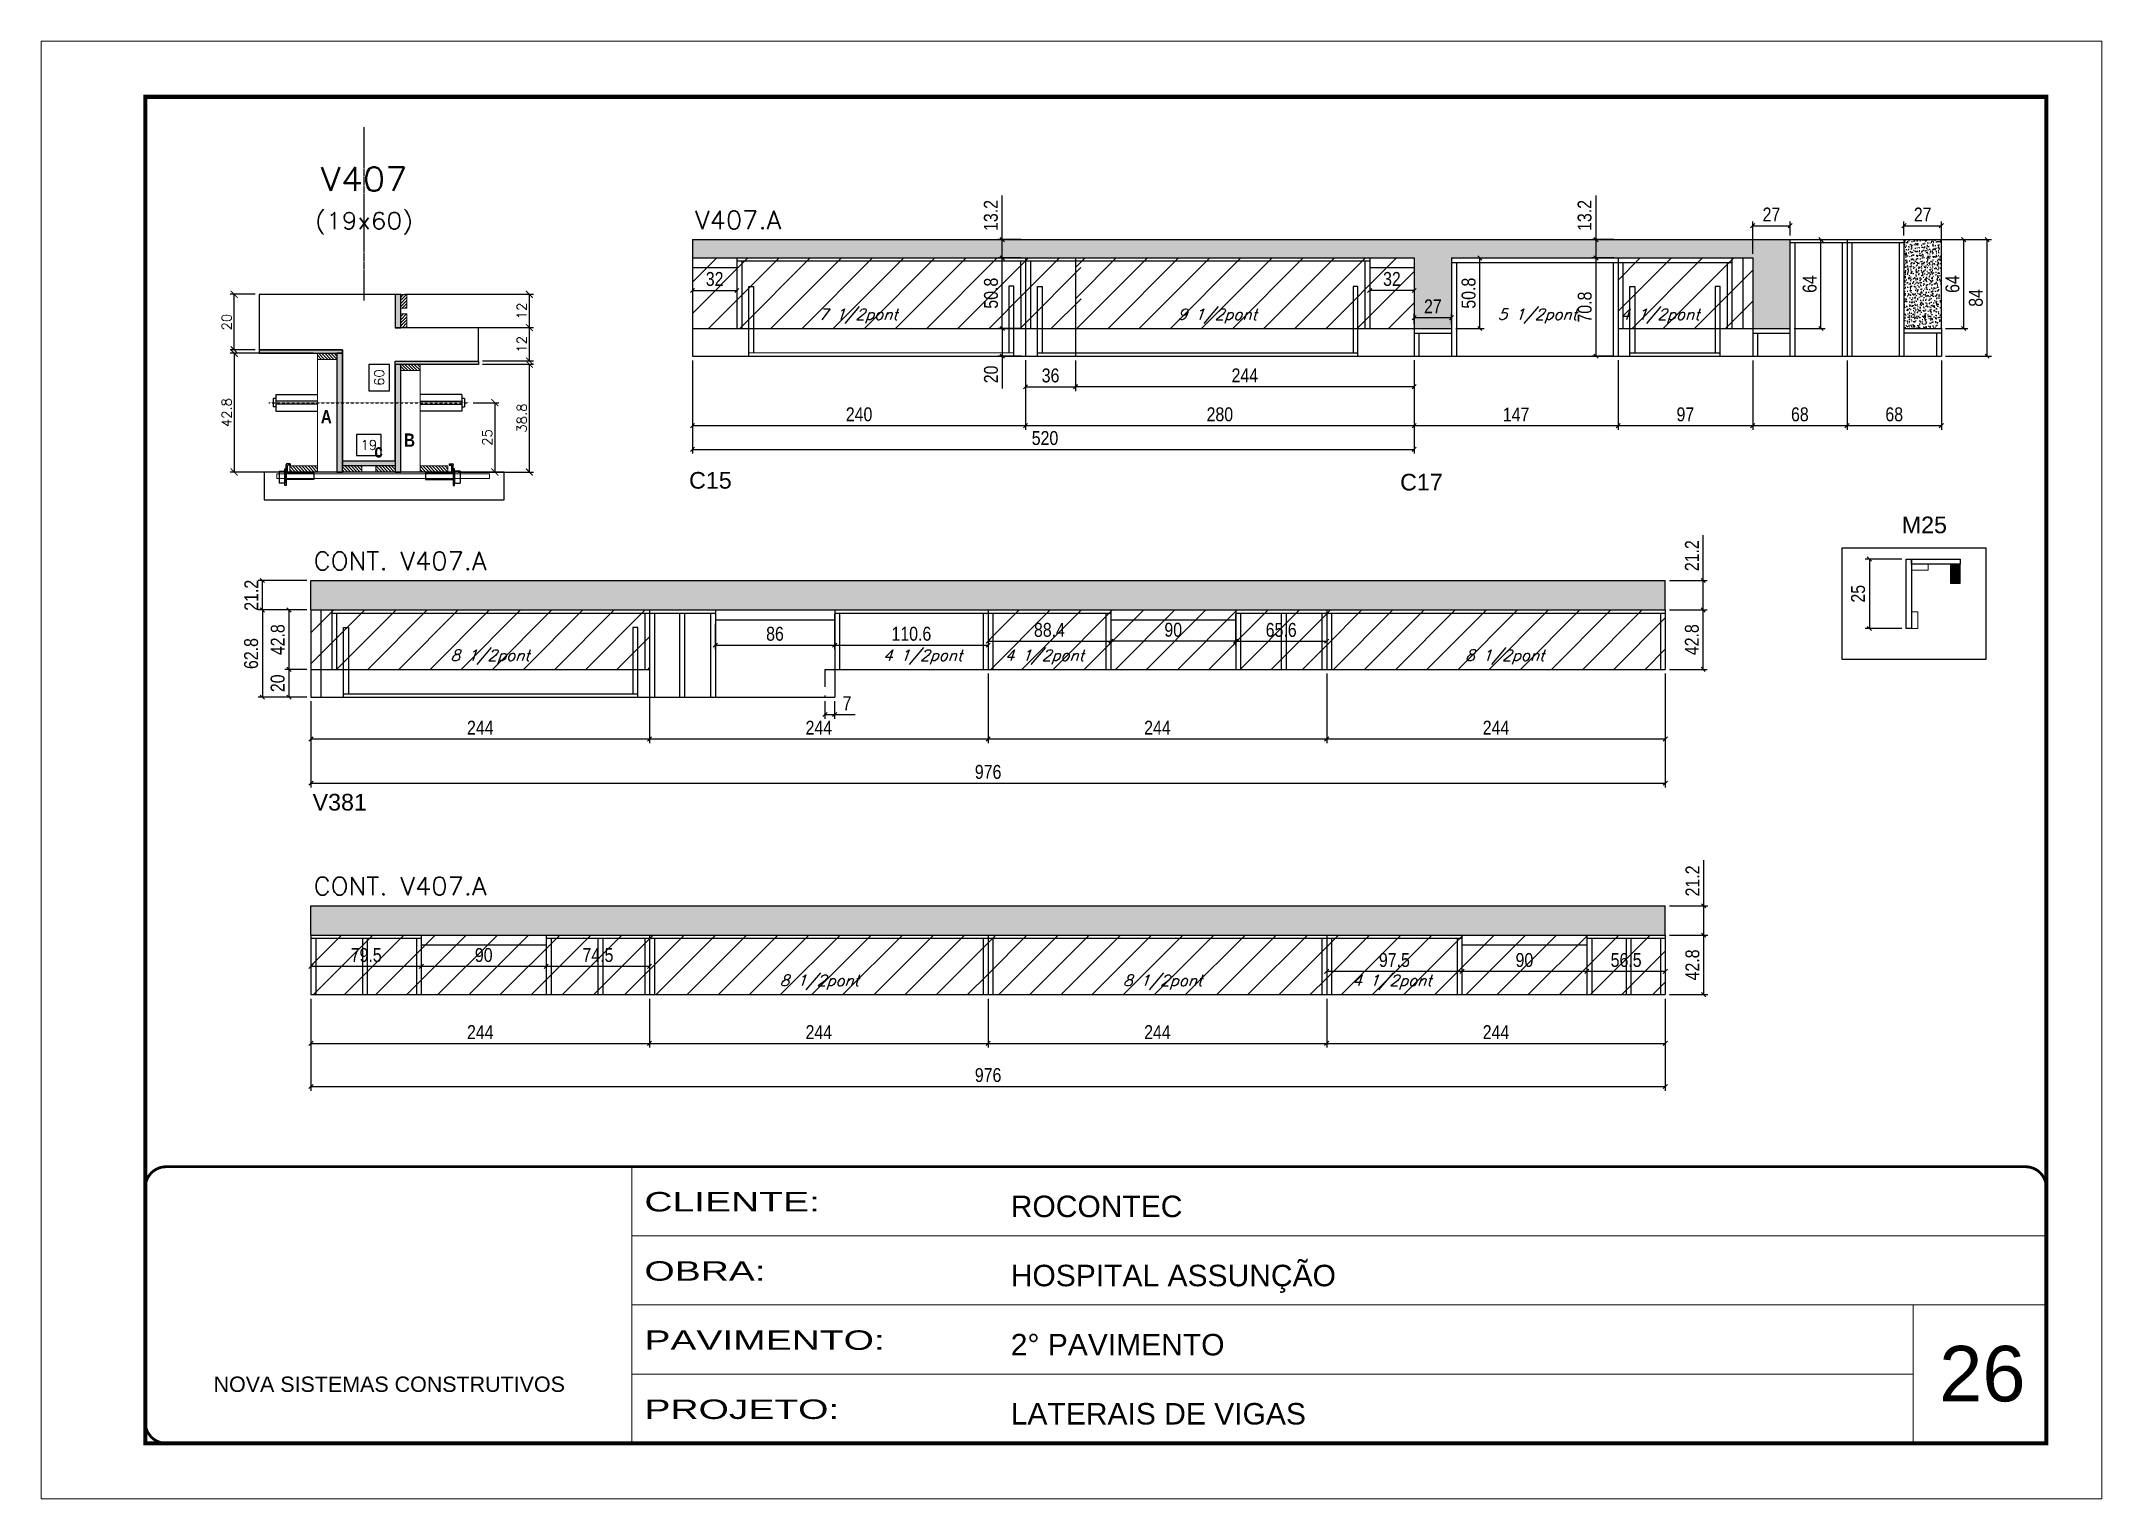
# Model space of a CAD drawing. Extents: x 137137 to 143418, y 10464 to 34486.
# Drawn here: x 138736 to 140221, y 26544 to 27594 of the extents above; entities that cross this region are included whole.
import ezdxf
from ezdxf.enums import TextEntityAlignment as Align

# ---------------------------------------------------------------- set-up
doc = ezdxf.new("R2010")
doc.units = 0
for name, pattern in [('CONTINUO', [0]), ('DASHED', [0.75, 0.5, -0.25]), ('HIDDEN', [0.375, 0.25, -0.125])]:
    doc.linetypes.add(name, pattern=pattern)
for name, color, linetype in [('5', 5, 'Continuous'), ('barrote', 251, 'Continuous'), ('COTA', 241, 'Continuous'), ('Cota Seção (2x)', 4, 'Continuous'), ('detalhes', 4, 'Continuous'), ('Painéis', 200, 'Continuous'), ('presilha', 1, 'Continuous'), ('Reaproveitamento', 251, 'Continuous'), ('SARR_2.2x7', 40, 'Continuous'), ('SARR_3.5x7', 81, 'Continuous'), ('TENSOR', 3, 'Continuous'), ('texto', 7, 'Continuous'), ('Texto de Titulo', 7, 'Continuous'), ('Texto Qtd Sarr', 242, 'Continuous')]:
    doc.layers.add(name, color=color, linetype=linetype)
for name, color, linetype, lineweight in [('CARIMBO', 255, 'Continuous', 9), ('CONCRETO', 251, 'Continuous', 25), ('Folhas', 255, 'Continuous', 9), ('Hachura', 251, 'Continuous', 9), ('Madeira', 126, 'Continuous', 18), ('Sarr 2.2x7', 40, 'Continuous', 9), ('SARRAFO DE PRESSAO', 251, 'DASHED', 9), ('SCO-___-LAJ', 2, 'Continuous', 0), ('Texto Seção', 7, 'Continuous', 15)]:
    doc.layers.add(name, color=color, linetype=linetype, lineweight=lineweight)
doc.styles.add('ARIAL', font='arial.ttf')
doc.styles.add('COTA TECNICA', font='techl___.ttf', dxfattribs={"height": 10})
doc.styles.add('REGUA-120', font='ROMANS.shx', dxfattribs={"height": 15})
doc.styles.add('Romans', font='romans.shx')
doc.styles.get("Standard").update_dxf_attribs({"font": 'arial.ttf'})
doc.styles.add('TECNICA', font='techb___.ttf', dxfattribs={"height": 10})
doc.styles.add('Tecnologia', font='')
doc.styles.get('Tecnologia').set_extended_font_data('Forgotten Futurist')
doc.dimstyles.new('Cota Seção (2x)', dxfattribs={"dimtxt": 7, "dimasz": 5, "dimexe": 3, "dimexo": 3, "dimgap": 2, "dimtad": 3, "dimdec": 1, "dimlfac": 0.5, "dimzin": 12, "dimdsep": 46, "dimtxsty": 'Romans', "dimblk": 'ARCHTICK', "dimcen": 0, "dimclrd": 4, "dimclre": 4, "dimclrt": 1, "dimadec": 1, "dimazin": 3, "dimtfac": 1, "dimtdec": 1, "dimtmove": 0, "dimatfit": 3, "dimldrblk": 'OBLIQUE', "dimfxl": 1, "dimtolj": 1, "dimtzin": 12, "dimarcsym": 0})
doc.dimstyles.new('Cota Seção interna', dxfattribs={"dimtxt": 7, "dimasz": 6, "dimexe": 0.18, "dimexo": 2, "dimgap": -4, "dimtad": 3, "dimdec": 1, "dimlfac": 0.5, "dimzin": 12, "dimdsep": 46, "dimtxsty": 'Romans', "dimblk": 'ARCHTICK', "dimcen": 0.09, "dimse1": 1, "dimse2": 1, "dimsd1": 1, "dimsd2": 1, "dimclrd": 180, "dimclre": 5, "dimclrt": 1, "dimadec": 0, "dimazin": 3, "dimtfac": 1, "dimtdec": 1, "dimtofl": 0, "dimtmove": 0, "dimatfit": 3, "dimldrblk": 'ARCHTICK', "dimfxl": 1, "dimtolj": 1, "dimtzin": 0, "dimarcsym": 0})
doc.dimstyles.new('PAINEL', dxfattribs={"dimtxt": 10, "dimasz": 3, "dimexe": 3, "dimexo": 3, "dimgap": 3, "dimtad": 1, "dimdec": 1, "dimzin": 12, "dimdsep": 46, "dimtxsty": 'COTA TECNICA', "dimblk1": 'OBLIQUE', "dimblk2": 'OBLIQUE', "dimsah": 1, "dimcen": 0.9, "dimclrd": 4, "dimclre": 4, "dimclrt": 240, "dimadec": 1, "dimazin": 3, "dimtfac": 1, "dimtdec": 1, "dimtmove": 0, "dimatfit": 3, "dimfxl": 1, "dimtolj": 1, "dimtzin": 12, "dimarcsym": 0})
pattern_1 = [(45, (1574.253, -4e-12), (-11.2253202, 11.2253202), [])]
pattern_2 = [(45, (1574.253, -37.888), (-11.2253202, 11.2253202), [])]

msp = doc.modelspace()

# ---------------------------------------------------------------- texts
at = {"layer": '5', "linetype": 'Continuous'}
for s, p in [('C15', (139202.69, 27272.01)), ('C17', (139715.12, 27270.69)), ('V381', (138931.37, 27040.14))]:
    msp.add_text(s, height=12, rotation=359.99996, dxfattribs=at).set_placement(p)
at = {"layer": '5', "color": 7, "linetype": 'Continuous'}
msp.add_text('M25', height=12, rotation=359.99996, dxfattribs=at).set_placement((140076.61, 27239.88))
at = {"layer": 'CARIMBO', "style": 'ARIAL'}
msp.add_text('26', height=40, dxfattribs=at).set_placement((140103.65, 26614.47))
at = {"layer": 'detalhes', "style": 'TECNICA'}
for s, p in [('A', (138937.27, 27318.98)), ('B', (138997.23, 27302.14)), ('c', (138975.85, 27294.45))]:
    msp.add_text(s, height=9.6, dxfattribs=at).set_placement(p)
at = {"layer": 'texto', "color": 2, "char_height": 8, "attachment_point": 5, "style": 'Romans'}
for s, insert in [('{\\Q19;\\C256;7 1/2pont}', (139324.51, 27396.31)), ('{\\Q19;\\C256;9 1/2pont}', (139583.35, 27396.31)), ('{\\Q19;\\C256;5 1/2pont}', (139814.04, 27396.31)), ('{\\Q19;\\C256;4 1/2pont}', (139902.33, 27396.31)), ('{\\Q19;\\C256;8 1/2pont}', (139059.29, 27150.67)), ('{\\Q19;\\C256;4 1/2pont}', (139371.02, 27150.67)), ('{\\Q19;\\C256;4 1/2pont}', (139458.73, 27150.67)), ('{\\Q19;\\C256;8 1/2pont}', (139790.56, 27150.67)), ('{\\Q19;\\C256;8 1/2pont}', (139296.6, 26916.41)), ('{\\Q19;\\C256;8 1/2pont}', (139543.97, 26916.41)), ('{\\Q19;\\C256;4 1/2pont}', (139709.28, 26916.41))]:
    msp.add_mtext(s, dxfattribs=dict(at, insert=insert))
at = {"layer": 'Texto Seção', "style": 'REGUA-120', "width": 1.05}
for s, p in [('V407.A', (139207.03, 27459.03)), ('CONT. V407.A', (138932.12, 27213.4)), ('CONT. V407.A', (138932.12, 26979.15))]:
    msp.add_text(s, height=13, dxfattribs=at).set_placement(p)

# ---------------------------------------------------------------- blocks, each defined once
blk = doc.blocks.new('9999999999')
at = {"color": 30, "linetype": 'CONTINUO'}
for p, q in [((98564.6, 34230.2), (98564.6, 34429.4)), ((98564.6, 34379.6), (99584, 34379.6)), ((98564.6, 34329.8), (99488, 34329.8)), ((99584, 34329.8), (99488, 34329.8)), ((99488, 34329.8), (99488, 34230.2)), ((98564.6, 34280), (99488, 34280))]:
    blk.add_line(p, q, dxfattribs=at)
at = {"color": 30, "linetype": 'CONTINUO', "const_width": 2}
blk.add_lwpolyline([(99584, 34230.2), (99584, 34414.4, 0.414214), (99569, 34429.4), (98229, 34429.4, 0.414214), (98214, 34414.4), (98214, 34245.2, 0.414214), (98229, 34230.2), (99584, 34230.2)], format="xyb", dxfattribs=at)
at = {"layer": 'Folhas'}
blk.add_lwpolyline([(98139, 34190.2), (99624, 34190.2), (99624, 35240.2), (98139, 35240.2)], close=True, dxfattribs=at)
at = {"layer": 'Folhas', "color": 30, "const_width": 3}
blk.add_lwpolyline([(98214, 34230.2), (99584, 34230.2), (99584, 35200.2), (98214, 35200.2)], close=True, dxfattribs=at)
at = {"color": 7, "linetype": 'Continuous', "ltscale": 5, "style": 'ARIAL'}
for s, height, p in [('ROCONTEC', 15.48, (98837.7, 34393.1)), ('HOSPITAL ASSUNÇÃO', 15.483, (98837.7, 34343.3)), ('2° PAVIMENTO', 15.483, (98837.7, 34293.5)), ('NOVA SISTEMAS CONSTRUTIVOS', 11.059, (98263.2, 34267.2)), ('LATERAIS DE VIGAS', 15.483, (98837.7, 34243.7))]:
    blk.add_text(s, height=height, dxfattribs=at).set_placement(p)
at = {"layer": 'Folhas', "color": 7, "style": 'Tecnologia', "width": 1.5}
for s, p in [('CLIENTE:', (98573.7, 34397.2)), ('OBRA:', (98573.7, 34347.3)), ('PAVIMENTO:', (98573.7, 34297.5)), ('PROJETO:', (98573.7, 34247.7))]:
    blk.add_text(s, height=14, dxfattribs=at).set_placement(p)
blk = doc.blocks.new('_Oblique')
at = {"color": 0, "linetype": 'ByBlock', "lineweight": -2}
blk.add_line((-0.5, -0.5), (0.5, 0.5), dxfattribs=at)
blk = doc.blocks.new('*D537')
at = {"layer": 'COTA', "color": 4, "lineweight": -2, "ltscale": 25, "transparency": 16777216}
for p, q in [((139969.2, 27364.4), (139969.2, 27314.4)), ((140037.2, 27364.4), (140037.2, 27314.4)), ((139969.2, 27317.4), (140037.2, 27317.4))]:
    blk.add_line(p, q, dxfattribs=at)
at = {"layer": 'Defpoints', "color": 0, "ltscale": 25, "transparency": 16777216}
for p in [(139969.2, 27367.4), (140037.2, 27367.4), (140037.2, 27317.4)]:
    blk.add_point(p, dxfattribs=at)
at = {"layer": 'COTA', "color": 4, "lineweight": -2, "ltscale": 25, "transparency": 16777216, "xscale": 3, "yscale": 3, "zscale": 3, "rotation": 180}
blk.add_blockref('_Oblique', (139969.2, 27317.4), dxfattribs=at)
at = {"layer": 'COTA', "color": 4, "lineweight": -2, "ltscale": 25, "transparency": 16777216, "xscale": 3, "yscale": 3, "zscale": 3}
blk.add_blockref('_Oblique', (140037.2, 27317.4), dxfattribs=at)
at = {"layer": 'COTA', "color": 240, "ltscale": 25, "transparency": 16777216, "insert": (140003.2, 27325.5), "char_height": 10, "attachment_point": 5, "style": 'COTA TECNICA'}
blk.add_mtext('\\A1;68', dxfattribs=at)
blk = doc.blocks.new('*D538')
at = {"layer": 'COTA', "color": 4, "lineweight": -2, "ltscale": 25, "transparency": 16777216}
for p, q in [((139205.2, 27364.4), (139205.2, 27314.4)), ((139445.2, 27364.4), (139445.2, 27314.4)), ((139205.2, 27317.4), (139445.2, 27317.4))]:
    blk.add_line(p, q, dxfattribs=at)
at = {"layer": 'Defpoints', "color": 0, "ltscale": 25, "transparency": 16777216}
for p in [(139205.2, 27367.4), (139445.2, 27367.4), (139445.2, 27317.4)]:
    blk.add_point(p, dxfattribs=at)
at = {"layer": 'COTA', "color": 4, "lineweight": -2, "ltscale": 25, "transparency": 16777216, "xscale": 3, "yscale": 3, "zscale": 3, "rotation": 180}
blk.add_blockref('_Oblique', (139205.2, 27317.4), dxfattribs=at)
at = {"layer": 'COTA', "color": 4, "lineweight": -2, "ltscale": 25, "transparency": 16777216, "xscale": 3, "yscale": 3, "zscale": 3}
blk.add_blockref('_Oblique', (139445.2, 27317.4), dxfattribs=at)
at = {"layer": 'COTA', "color": 240, "ltscale": 25, "transparency": 16777216, "insert": (139325.2, 27325.5), "char_height": 10, "attachment_point": 5, "style": 'COTA TECNICA'}
blk.add_mtext('\\A1;240', dxfattribs=at)
blk = doc.blocks.new('*D539')
at = {"layer": 'COTA', "color": 4, "lineweight": -2, "ltscale": 25, "transparency": 16777216}
for p, q in [((139445.2, 27364.4), (139445.2, 27314.4)), ((139725.2, 27364.4), (139725.2, 27314.4)), ((139445.2, 27317.4), (139725.2, 27317.4))]:
    blk.add_line(p, q, dxfattribs=at)
at = {"layer": 'Defpoints', "color": 0, "ltscale": 25, "transparency": 16777216}
for p in [(139445.2, 27367.4), (139725.2, 27367.4), (139725.2, 27317.4)]:
    blk.add_point(p, dxfattribs=at)
at = {"layer": 'COTA', "color": 4, "lineweight": -2, "ltscale": 25, "transparency": 16777216, "xscale": 3, "yscale": 3, "zscale": 3, "rotation": 180}
blk.add_blockref('_Oblique', (139445.2, 27317.4), dxfattribs=at)
at = {"layer": 'COTA', "color": 4, "lineweight": -2, "ltscale": 25, "transparency": 16777216, "xscale": 3, "yscale": 3, "zscale": 3}
blk.add_blockref('_Oblique', (139725.2, 27317.4), dxfattribs=at)
at = {"layer": 'COTA', "color": 240, "ltscale": 25, "transparency": 16777216, "insert": (139585.2, 27325.5), "char_height": 10, "attachment_point": 5, "style": 'COTA TECNICA'}
blk.add_mtext('\\A1;280', dxfattribs=at)
blk = doc.blocks.new('*D540')
at = {"layer": 'COTA', "color": 4, "lineweight": -2, "ltscale": 25, "transparency": 16777216}
for p, q in [((139445.2, 27364.6), (139445.2, 27342.3)), ((139481.2, 27364.4), (139481.2, 27342.3)), ((139445.2, 27345.3), (139481.2, 27345.3))]:
    blk.add_line(p, q, dxfattribs=at)
at = {"layer": 'Defpoints', "color": 0, "ltscale": 25, "transparency": 16777216}
for p in [(139445.2, 27367.6), (139481.2, 27367.4), (139481.2, 27345.3)]:
    blk.add_point(p, dxfattribs=at)
at = {"layer": 'COTA', "color": 4, "lineweight": -2, "ltscale": 25, "transparency": 16777216, "xscale": 3, "yscale": 3, "zscale": 3, "rotation": 180}
blk.add_blockref('_Oblique', (139445.2, 27345.3), dxfattribs=at)
at = {"layer": 'COTA', "color": 4, "lineweight": -2, "ltscale": 25, "transparency": 16777216, "xscale": 3, "yscale": 3, "zscale": 3}
blk.add_blockref('_Oblique', (139481.2, 27345.3), dxfattribs=at)
at = {"layer": 'COTA', "color": 240, "ltscale": 25, "transparency": 16777216, "insert": (139463.2, 27353.5), "char_height": 10, "attachment_point": 5, "style": 'COTA TECNICA'}
blk.add_mtext('\\A1;36', dxfattribs=at)
blk = doc.blocks.new('*D541')
at = {"layer": 'COTA', "color": 4, "lineweight": -2, "ltscale": 25, "transparency": 16777216}
for p, q in [((139481.2, 27364.4), (139481.2, 27342.5)), ((139725.2, 27364.4), (139725.2, 27342.5)), ((139481.2, 27345.5), (139725.2, 27345.5))]:
    blk.add_line(p, q, dxfattribs=at)
at = {"layer": 'Defpoints', "color": 0, "ltscale": 25, "transparency": 16777216}
for p in [(139481.2, 27367.4), (139725.2, 27367.4), (139725.2, 27345.5)]:
    blk.add_point(p, dxfattribs=at)
at = {"layer": 'COTA', "color": 4, "lineweight": -2, "ltscale": 25, "transparency": 16777216, "xscale": 3, "yscale": 3, "zscale": 3, "rotation": 180}
blk.add_blockref('_Oblique', (139481.2, 27345.5), dxfattribs=at)
at = {"layer": 'COTA', "color": 4, "lineweight": -2, "ltscale": 25, "transparency": 16777216, "xscale": 3, "yscale": 3, "zscale": 3}
blk.add_blockref('_Oblique', (139725.2, 27345.5), dxfattribs=at)
at = {"layer": 'COTA', "color": 240, "ltscale": 25, "transparency": 16777216, "insert": (139603.2, 27353.6), "char_height": 10, "attachment_point": 5, "style": 'COTA TECNICA'}
blk.add_mtext('\\A1;244', dxfattribs=at)
blk = doc.blocks.new('*D542')
at = {"layer": 'COTA', "color": 4, "lineweight": -2, "ltscale": 25, "transparency": 16777216}
for p, q in [((139725.2, 27364.5), (139725.2, 27314.4)), ((139872.2, 27364.5), (139872.2, 27314.4)), ((139725.2, 27317.4), (139872.2, 27317.4))]:
    blk.add_line(p, q, dxfattribs=at)
at = {"layer": 'Defpoints', "color": 0, "ltscale": 25, "transparency": 16777216}
for p in [(139725.2, 27367.5), (139872.2, 27367.5), (139872.2, 27317.4)]:
    blk.add_point(p, dxfattribs=at)
at = {"layer": 'COTA', "color": 4, "lineweight": -2, "ltscale": 25, "transparency": 16777216, "xscale": 3, "yscale": 3, "zscale": 3, "rotation": 180}
blk.add_blockref('_Oblique', (139725.2, 27317.4), dxfattribs=at)
at = {"layer": 'COTA', "color": 4, "lineweight": -2, "ltscale": 25, "transparency": 16777216, "xscale": 3, "yscale": 3, "zscale": 3}
blk.add_blockref('_Oblique', (139872.2, 27317.4), dxfattribs=at)
at = {"layer": 'COTA', "color": 240, "ltscale": 25, "transparency": 16777216, "insert": (139798.7, 27325.4), "char_height": 10, "attachment_point": 5, "style": 'COTA TECNICA'}
blk.add_mtext('\\A1;147', dxfattribs=at)
blk = doc.blocks.new('*D543')
at = {"layer": 'COTA', "color": 4, "lineweight": -2, "ltscale": 25, "transparency": 16777216}
for p, q in [((139872.2, 27364.5), (139872.2, 27314.4)), ((139969.2, 27364.4), (139969.2, 27314.4)), ((139872.2, 27317.4), (139969.2, 27317.4))]:
    blk.add_line(p, q, dxfattribs=at)
at = {"layer": 'Defpoints', "color": 0, "ltscale": 25, "transparency": 16777216}
for p in [(139872.2, 27367.5), (139969.2, 27367.4), (139969.2, 27317.4)]:
    blk.add_point(p, dxfattribs=at)
at = {"layer": 'COTA', "color": 4, "lineweight": -2, "ltscale": 25, "transparency": 16777216, "xscale": 3, "yscale": 3, "zscale": 3, "rotation": 180}
blk.add_blockref('_Oblique', (139872.2, 27317.4), dxfattribs=at)
at = {"layer": 'COTA', "color": 4, "lineweight": -2, "ltscale": 25, "transparency": 16777216, "xscale": 3, "yscale": 3, "zscale": 3}
blk.add_blockref('_Oblique', (139969.2, 27317.4), dxfattribs=at)
at = {"layer": 'COTA', "color": 240, "ltscale": 25, "transparency": 16777216, "insert": (139920.7, 27325.5), "char_height": 10, "attachment_point": 5, "style": 'COTA TECNICA'}
blk.add_mtext('\\A1;97', dxfattribs=at)
blk = doc.blocks.new('*D544')
at = {"layer": 'COTA', "color": 4, "lineweight": -2, "ltscale": 25, "transparency": 16777216}
for p, q in [((140037.2, 27364.4), (140037.2, 27314.4)), ((140105.2, 27364.4), (140105.2, 27314.4)), ((140037.2, 27317.4), (140105.2, 27317.4))]:
    blk.add_line(p, q, dxfattribs=at)
at = {"layer": 'Defpoints', "color": 0, "ltscale": 25, "transparency": 16777216}
for p in [(140037.2, 27367.4), (140105.2, 27367.4), (140105.2, 27317.4)]:
    blk.add_point(p, dxfattribs=at)
at = {"layer": 'COTA', "color": 4, "lineweight": -2, "ltscale": 25, "transparency": 16777216, "xscale": 3, "yscale": 3, "zscale": 3, "rotation": 180}
blk.add_blockref('_Oblique', (140037.2, 27317.4), dxfattribs=at)
at = {"layer": 'COTA', "color": 4, "lineweight": -2, "ltscale": 25, "transparency": 16777216, "xscale": 3, "yscale": 3, "zscale": 3}
blk.add_blockref('_Oblique', (140105.2, 27317.4), dxfattribs=at)
at = {"layer": 'COTA', "color": 240, "ltscale": 25, "transparency": 16777216, "insert": (140071.2, 27325.5), "char_height": 10, "attachment_point": 5, "style": 'COTA TECNICA'}
blk.add_mtext('\\A1;68', dxfattribs=at)
blk = doc.blocks.new('*D545')
at = {"layer": 'COTA', "color": 4, "lineweight": -2, "ltscale": 25, "transparency": 16777216}
for p, q in [((139205.1, 27428.2), (139205.1, 27411.8)), ((139237.1, 27428.2), (139237.1, 27411.8)), ((139205.1, 27414.8), (139237.1, 27414.8))]:
    blk.add_line(p, q, dxfattribs=at)
at = {"layer": 'Defpoints', "color": 0, "ltscale": 25, "transparency": 16777216}
for p in [(139205.1, 27431.2), (139237.1, 27431.2), (139237.1, 27414.8)]:
    blk.add_point(p, dxfattribs=at)
at = {"layer": 'COTA', "color": 4, "lineweight": -2, "ltscale": 25, "transparency": 16777216, "xscale": 3, "yscale": 3, "zscale": 3, "rotation": 180}
blk.add_blockref('_Oblique', (139205.1, 27414.8), dxfattribs=at)
at = {"layer": 'COTA', "color": 4, "lineweight": -2, "ltscale": 25, "transparency": 16777216, "xscale": 3, "yscale": 3, "zscale": 3}
blk.add_blockref('_Oblique', (139237.1, 27414.8), dxfattribs=at)
at = {"layer": 'COTA', "color": 240, "ltscale": 25, "transparency": 16777216, "insert": (139221.1, 27423), "char_height": 10, "attachment_point": 5, "style": 'COTA TECNICA'}
blk.add_mtext('\\A1;32', dxfattribs=at)
blk = doc.blocks.new('*D546')
at = {"layer": 'COTA', "color": 4, "lineweight": -2, "ltscale": 25, "transparency": 16777216}
for p, q in [((139174.2, 27138.8), (139174.2, 27088.7)), ((138930.2, 27118.8), (138930.2, 27088.7)), ((138930.2, 27091.7), (139174.2, 27091.7))]:
    blk.add_line(p, q, dxfattribs=at)
at = {"layer": 'Defpoints', "color": 0, "ltscale": 25, "transparency": 16777216}
for p in [(139174.2, 27141.8), (138930.2, 27121.8), (139174.2, 27091.7)]:
    blk.add_point(p, dxfattribs=at)
at = {"layer": 'COTA', "color": 4, "lineweight": -2, "ltscale": 25, "transparency": 16777216, "xscale": 3, "yscale": 3, "zscale": 3, "rotation": 180}
blk.add_blockref('_Oblique', (138930.2, 27091.7), dxfattribs=at)
at = {"layer": 'COTA', "color": 4, "lineweight": -2, "ltscale": 25, "transparency": 16777216, "xscale": 3, "yscale": 3, "zscale": 3}
blk.add_blockref('_Oblique', (139174.2, 27091.7), dxfattribs=at)
at = {"layer": 'COTA', "color": 240, "ltscale": 25, "transparency": 16777216, "insert": (139052.2, 27099.8), "char_height": 10, "attachment_point": 5, "style": 'COTA TECNICA'}
blk.add_mtext('\\A1;244', dxfattribs=at)
blk = doc.blocks.new('*D547')
at = {"layer": 'COTA', "color": 4, "lineweight": -2, "ltscale": 25, "transparency": 16777216}
for p, q in [((139418.2, 27138.8), (139418.2, 27088.7)), ((139174.2, 27118.8), (139174.2, 27088.7)), ((139174.2, 27091.7), (139418.2, 27091.7))]:
    blk.add_line(p, q, dxfattribs=at)
at = {"layer": 'Defpoints', "color": 0, "ltscale": 25, "transparency": 16777216}
for p in [(139418.2, 27141.8), (139174.2, 27121.8), (139418.2, 27091.7)]:
    blk.add_point(p, dxfattribs=at)
at = {"layer": 'COTA', "color": 4, "lineweight": -2, "ltscale": 25, "transparency": 16777216, "xscale": 3, "yscale": 3, "zscale": 3, "rotation": 180}
blk.add_blockref('_Oblique', (139174.2, 27091.7), dxfattribs=at)
at = {"layer": 'COTA', "color": 4, "lineweight": -2, "ltscale": 25, "transparency": 16777216, "xscale": 3, "yscale": 3, "zscale": 3}
blk.add_blockref('_Oblique', (139418.2, 27091.7), dxfattribs=at)
at = {"layer": 'COTA', "color": 240, "ltscale": 25, "transparency": 16777216, "insert": (139296.2, 27099.8), "char_height": 10, "attachment_point": 5, "style": 'COTA TECNICA'}
blk.add_mtext('\\A1;244', dxfattribs=at)
blk = doc.blocks.new('*D548')
at = {"layer": 'COTA', "color": 4, "lineweight": -2, "ltscale": 25, "transparency": 16777216}
for p, q in [((139418.2, 27138.8), (139418.2, 27088.7)), ((139662.2, 27138.8), (139662.2, 27088.7)), ((139418.2, 27091.7), (139662.2, 27091.7))]:
    blk.add_line(p, q, dxfattribs=at)
at = {"layer": 'Defpoints', "color": 0, "ltscale": 25, "transparency": 16777216}
for p in [(139418.2, 27141.8), (139662.2, 27141.8), (139662.2, 27091.7)]:
    blk.add_point(p, dxfattribs=at)
at = {"layer": 'COTA', "color": 4, "lineweight": -2, "ltscale": 25, "transparency": 16777216, "xscale": 3, "yscale": 3, "zscale": 3, "rotation": 180}
blk.add_blockref('_Oblique', (139418.2, 27091.7), dxfattribs=at)
at = {"layer": 'COTA', "color": 4, "lineweight": -2, "ltscale": 25, "transparency": 16777216, "xscale": 3, "yscale": 3, "zscale": 3}
blk.add_blockref('_Oblique', (139662.2, 27091.7), dxfattribs=at)
at = {"layer": 'COTA', "color": 240, "ltscale": 25, "transparency": 16777216, "insert": (139540.2, 27099.8), "char_height": 10, "attachment_point": 5, "style": 'COTA TECNICA'}
blk.add_mtext('\\A1;244', dxfattribs=at)
blk = doc.blocks.new('*D549')
at = {"layer": 'COTA', "color": 4, "lineweight": -2, "ltscale": 25, "transparency": 16777216}
for p, q in [((139662.2, 27138.8), (139662.2, 27088.7)), ((139906.2, 27138.8), (139906.2, 27088.7)), ((139662.2, 27091.7), (139906.2, 27091.7))]:
    blk.add_line(p, q, dxfattribs=at)
at = {"layer": 'Defpoints', "color": 0, "ltscale": 25, "transparency": 16777216}
for p in [(139662.2, 27141.8), (139906.2, 27141.8), (139906.2, 27091.7)]:
    blk.add_point(p, dxfattribs=at)
at = {"layer": 'COTA', "color": 4, "lineweight": -2, "ltscale": 25, "transparency": 16777216, "xscale": 3, "yscale": 3, "zscale": 3, "rotation": 180}
blk.add_blockref('_Oblique', (139662.2, 27091.7), dxfattribs=at)
at = {"layer": 'COTA', "color": 4, "lineweight": -2, "ltscale": 25, "transparency": 16777216, "xscale": 3, "yscale": 3, "zscale": 3}
blk.add_blockref('_Oblique', (139906.2, 27091.7), dxfattribs=at)
at = {"layer": 'COTA', "color": 240, "ltscale": 25, "transparency": 16777216, "insert": (139784.2, 27099.8), "char_height": 10, "attachment_point": 5, "style": 'COTA TECNICA'}
blk.add_mtext('\\A1;244', dxfattribs=at)
blk = doc.blocks.new('*D550')
at = {"layer": 'COTA', "color": 4, "lineweight": -2, "ltscale": 25, "transparency": 16777216}
for p, q in [((139221.6, 27174.6), (139221.6, 27156.3)), ((139307.6, 27174.6), (139307.6, 27156.3)), ((139221.6, 27159.3), (139307.6, 27159.3))]:
    blk.add_line(p, q, dxfattribs=at)
at = {"layer": 'Defpoints', "color": 0, "ltscale": 25, "transparency": 16777216}
for p in [(139221.6, 27177.6), (139307.6, 27177.6), (139307.6, 27159.3)]:
    blk.add_point(p, dxfattribs=at)
at = {"layer": 'COTA', "color": 4, "lineweight": -2, "ltscale": 25, "transparency": 16777216, "xscale": 3, "yscale": 3, "zscale": 3, "rotation": 180}
blk.add_blockref('_Oblique', (139221.6, 27159.3), dxfattribs=at)
at = {"layer": 'COTA', "color": 4, "lineweight": -2, "ltscale": 25, "transparency": 16777216, "xscale": 3, "yscale": 3, "zscale": 3}
blk.add_blockref('_Oblique', (139307.6, 27159.3), dxfattribs=at)
at = {"layer": 'COTA', "color": 240, "ltscale": 25, "transparency": 16777216, "insert": (139264.6, 27167.4), "char_height": 10, "attachment_point": 5, "style": 'COTA TECNICA'}
blk.add_mtext('\\A1;86', dxfattribs=at)
blk = doc.blocks.new('*D551')
at = {"layer": 'COTA', "color": 4, "lineweight": -2, "ltscale": 25, "transparency": 16777216}
for p, q in [((139506.6, 27174.6), (139506.6, 27159.1)), ((139596.6, 27162.1), (139506.6, 27162.1)), ((139596.6, 27174.6), (139596.6, 27159.1))]:
    blk.add_line(p, q, dxfattribs=at)
at = {"layer": 'Defpoints', "color": 0, "ltscale": 25, "transparency": 16777216}
for p in [(139506.6, 27177.6), (139596.6, 27177.6), (139506.6, 27162.1)]:
    blk.add_point(p, dxfattribs=at)
at = {"layer": 'COTA', "color": 4, "lineweight": -2, "ltscale": 25, "transparency": 16777216, "xscale": 3, "yscale": 3, "zscale": 3, "rotation": 180}
blk.add_blockref('_Oblique', (139506.6, 27162.1), dxfattribs=at)
at = {"layer": 'COTA', "color": 4, "lineweight": -2, "ltscale": 25, "transparency": 16777216, "xscale": 3, "yscale": 3, "zscale": 3}
blk.add_blockref('_Oblique', (139596.6, 27162.1), dxfattribs=at)
at = {"layer": 'COTA', "color": 240, "ltscale": 25, "transparency": 16777216, "insert": (139551.6, 27170.3), "char_height": 10, "attachment_point": 5, "style": 'COTA TECNICA'}
blk.add_mtext('\\A1;90', dxfattribs=at)
blk = doc.blocks.new('*D552')
at = {"layer": 'COTA', "color": 4, "lineweight": -2, "ltscale": 25, "transparency": 16777216}
for p, q in [((139418.2, 27181.6), (139418.2, 27159.1)), ((139506.6, 27181.6), (139506.6, 27159.1)), ((139418.2, 27162.1), (139506.6, 27162.1))]:
    blk.add_line(p, q, dxfattribs=at)
at = {"layer": 'Defpoints', "color": 0, "ltscale": 25, "transparency": 16777216}
for p in [(139418.2, 27184.6), (139506.6, 27184.6), (139506.6, 27162.1)]:
    blk.add_point(p, dxfattribs=at)
at = {"layer": 'COTA', "color": 4, "lineweight": -2, "ltscale": 25, "transparency": 16777216, "xscale": 3, "yscale": 3, "zscale": 3, "rotation": 180}
blk.add_blockref('_Oblique', (139418.2, 27162.1), dxfattribs=at)
at = {"layer": 'COTA', "color": 4, "lineweight": -2, "ltscale": 25, "transparency": 16777216, "xscale": 3, "yscale": 3, "zscale": 3}
blk.add_blockref('_Oblique', (139506.6, 27162.1), dxfattribs=at)
at = {"layer": 'COTA', "color": 240, "ltscale": 25, "transparency": 16777216, "insert": (139462.4, 27170.2), "char_height": 10, "attachment_point": 5, "style": 'COTA TECNICA'}
blk.add_mtext('\\A1;88.4', dxfattribs=at)
blk = doc.blocks.new('*D553')
at = {"layer": 'COTA', "color": 4, "lineweight": -2, "ltscale": 25, "transparency": 16777216}
for p, q in [((139596.6, 27181.6), (139596.6, 27159.1)), ((139662.2, 27181.6), (139662.2, 27159.1)), ((139596.6, 27162.1), (139662.2, 27162.1))]:
    blk.add_line(p, q, dxfattribs=at)
at = {"layer": 'Defpoints', "color": 0, "ltscale": 25, "transparency": 16777216}
for p in [(139596.6, 27184.6), (139662.2, 27184.6), (139662.2, 27162.1)]:
    blk.add_point(p, dxfattribs=at)
at = {"layer": 'COTA', "color": 4, "lineweight": -2, "ltscale": 25, "transparency": 16777216, "xscale": 3, "yscale": 3, "zscale": 3, "rotation": 180}
blk.add_blockref('_Oblique', (139596.6, 27162.1), dxfattribs=at)
at = {"layer": 'COTA', "color": 4, "lineweight": -2, "ltscale": 25, "transparency": 16777216, "xscale": 3, "yscale": 3, "zscale": 3}
blk.add_blockref('_Oblique', (139662.2, 27162.1), dxfattribs=at)
at = {"layer": 'COTA', "color": 240, "ltscale": 25, "transparency": 16777216, "insert": (139629.4, 27170.2), "char_height": 10, "attachment_point": 5, "style": 'COTA TECNICA'}
blk.add_mtext('\\A1;65.6', dxfattribs=at)
blk = doc.blocks.new('*D554')
at = {"layer": 'COTA', "color": 4, "lineweight": -2, "ltscale": 25, "transparency": 16777216}
for p, q in [((139307.6, 27181.6), (139307.6, 27156.3)), ((139418.2, 27181.6), (139418.2, 27156.3)), ((139307.6, 27159.3), (139418.2, 27159.3))]:
    blk.add_line(p, q, dxfattribs=at)
at = {"layer": 'Defpoints', "color": 0, "ltscale": 25, "transparency": 16777216}
for p in [(139307.6, 27184.6), (139418.2, 27184.6), (139418.2, 27159.3)]:
    blk.add_point(p, dxfattribs=at)
at = {"layer": 'COTA', "color": 4, "lineweight": -2, "ltscale": 25, "transparency": 16777216, "xscale": 3, "yscale": 3, "zscale": 3, "rotation": 180}
blk.add_blockref('_Oblique', (139307.6, 27159.3), dxfattribs=at)
at = {"layer": 'COTA', "color": 4, "lineweight": -2, "ltscale": 25, "transparency": 16777216, "xscale": 3, "yscale": 3, "zscale": 3}
blk.add_blockref('_Oblique', (139418.2, 27159.3), dxfattribs=at)
at = {"layer": 'COTA', "color": 240, "ltscale": 25, "transparency": 16777216, "insert": (139362.9, 27167.4), "char_height": 10, "attachment_point": 5, "style": 'COTA TECNICA'}
blk.add_mtext('\\A1;110.6', dxfattribs=at)
blk = doc.blocks.new('*D555')
at = {"layer": 'COTA', "color": 4, "lineweight": -2, "ltscale": 25, "transparency": 16777216}
for p, q in [((138930.2, 26904.5), (138930.2, 26869.4)), ((139174.2, 26904.5), (139174.2, 26869.4)), ((138930.2, 26872.4), (139174.2, 26872.4))]:
    blk.add_line(p, q, dxfattribs=at)
at = {"layer": 'Defpoints', "color": 0, "ltscale": 25, "transparency": 16777216}
for p in [(138930.2, 26907.5), (139174.2, 26907.5), (139174.2, 26872.4)]:
    blk.add_point(p, dxfattribs=at)
at = {"layer": 'COTA', "color": 4, "lineweight": -2, "ltscale": 25, "transparency": 16777216, "xscale": 3, "yscale": 3, "zscale": 3, "rotation": 180}
blk.add_blockref('_Oblique', (138930.2, 26872.4), dxfattribs=at)
at = {"layer": 'COTA', "color": 4, "lineweight": -2, "ltscale": 25, "transparency": 16777216, "xscale": 3, "yscale": 3, "zscale": 3}
blk.add_blockref('_Oblique', (139174.2, 26872.4), dxfattribs=at)
at = {"layer": 'COTA', "color": 240, "ltscale": 25, "transparency": 16777216, "insert": (139052.2, 26880.5), "char_height": 10, "attachment_point": 5, "style": 'COTA TECNICA'}
blk.add_mtext('\\A1;244', dxfattribs=at)
blk = doc.blocks.new('*D556')
at = {"layer": 'COTA', "color": 4, "lineweight": -2, "ltscale": 25, "transparency": 16777216}
for p, q in [((139174.2, 26904.5), (139174.2, 26869.4)), ((139418.2, 26904.5), (139418.2, 26869.4)), ((139174.2, 26872.4), (139418.2, 26872.4))]:
    blk.add_line(p, q, dxfattribs=at)
at = {"layer": 'Defpoints', "color": 0, "ltscale": 25, "transparency": 16777216}
for p in [(139174.2, 26907.5), (139418.2, 26907.5), (139418.2, 26872.4)]:
    blk.add_point(p, dxfattribs=at)
at = {"layer": 'COTA', "color": 4, "lineweight": -2, "ltscale": 25, "transparency": 16777216, "xscale": 3, "yscale": 3, "zscale": 3, "rotation": 180}
blk.add_blockref('_Oblique', (139174.2, 26872.4), dxfattribs=at)
at = {"layer": 'COTA', "color": 4, "lineweight": -2, "ltscale": 25, "transparency": 16777216, "xscale": 3, "yscale": 3, "zscale": 3}
blk.add_blockref('_Oblique', (139418.2, 26872.4), dxfattribs=at)
at = {"layer": 'COTA', "color": 240, "ltscale": 25, "transparency": 16777216, "insert": (139296.2, 26880.5), "char_height": 10, "attachment_point": 5, "style": 'COTA TECNICA'}
blk.add_mtext('\\A1;244', dxfattribs=at)
blk = doc.blocks.new('*D557')
at = {"layer": 'COTA', "color": 4, "lineweight": -2, "ltscale": 25, "transparency": 16777216}
for p, q in [((139418.2, 26904.5), (139418.2, 26869.4)), ((139662.2, 26904.5), (139662.2, 26869.4)), ((139418.2, 26872.4), (139662.2, 26872.4))]:
    blk.add_line(p, q, dxfattribs=at)
at = {"layer": 'Defpoints', "color": 0, "ltscale": 25, "transparency": 16777216}
for p in [(139418.2, 26907.5), (139662.2, 26907.5), (139662.2, 26872.4)]:
    blk.add_point(p, dxfattribs=at)
at = {"layer": 'COTA', "color": 4, "lineweight": -2, "ltscale": 25, "transparency": 16777216, "xscale": 3, "yscale": 3, "zscale": 3, "rotation": 180}
blk.add_blockref('_Oblique', (139418.2, 26872.4), dxfattribs=at)
at = {"layer": 'COTA', "color": 4, "lineweight": -2, "ltscale": 25, "transparency": 16777216, "xscale": 3, "yscale": 3, "zscale": 3}
blk.add_blockref('_Oblique', (139662.2, 26872.4), dxfattribs=at)
at = {"layer": 'COTA', "color": 240, "ltscale": 25, "transparency": 16777216, "insert": (139540.2, 26880.5), "char_height": 10, "attachment_point": 5, "style": 'COTA TECNICA'}
blk.add_mtext('\\A1;244', dxfattribs=at)
blk = doc.blocks.new('*D558')
at = {"layer": 'COTA', "color": 4, "lineweight": -2, "ltscale": 25, "transparency": 16777216}
for p, q in [((139662.2, 26904.5), (139662.2, 26869.4)), ((139906.2, 26904.5), (139906.2, 26869.4)), ((139662.2, 26872.4), (139906.2, 26872.4))]:
    blk.add_line(p, q, dxfattribs=at)
at = {"layer": 'Defpoints', "color": 0, "ltscale": 25, "transparency": 16777216}
for p in [(139662.2, 26907.5), (139906.2, 26907.5), (139906.2, 26872.4)]:
    blk.add_point(p, dxfattribs=at)
at = {"layer": 'COTA', "color": 4, "lineweight": -2, "ltscale": 25, "transparency": 16777216, "xscale": 3, "yscale": 3, "zscale": 3, "rotation": 180}
blk.add_blockref('_Oblique', (139662.2, 26872.4), dxfattribs=at)
at = {"layer": 'COTA', "color": 4, "lineweight": -2, "ltscale": 25, "transparency": 16777216, "xscale": 3, "yscale": 3, "zscale": 3}
blk.add_blockref('_Oblique', (139906.2, 26872.4), dxfattribs=at)
at = {"layer": 'COTA', "color": 240, "ltscale": 25, "transparency": 16777216, "insert": (139784.2, 26880.5), "char_height": 10, "attachment_point": 5, "style": 'COTA TECNICA'}
blk.add_mtext('\\A1;244', dxfattribs=at)
blk = doc.blocks.new('*D559')
at = {"layer": 'COTA', "color": 4, "lineweight": -2, "ltscale": 25, "transparency": 16777216}
for p, q in [((138930.2, 26947.3), (138930.2, 26924.9)), ((139009.7, 26947.3), (139009.7, 26924.9)), ((138930.2, 26927.9), (139009.7, 26927.9))]:
    blk.add_line(p, q, dxfattribs=at)
at = {"layer": 'Defpoints', "color": 0, "ltscale": 25, "transparency": 16777216}
for p in [(138930.2, 26950.3), (139009.7, 26950.3), (139009.7, 26927.9)]:
    blk.add_point(p, dxfattribs=at)
at = {"layer": 'COTA', "color": 4, "lineweight": -2, "ltscale": 25, "transparency": 16777216, "xscale": 3, "yscale": 3, "zscale": 3, "rotation": 180}
blk.add_blockref('_Oblique', (138930.2, 26927.9), dxfattribs=at)
at = {"layer": 'COTA', "color": 4, "lineweight": -2, "ltscale": 25, "transparency": 16777216, "xscale": 3, "yscale": 3, "zscale": 3}
blk.add_blockref('_Oblique', (139009.7, 26927.9), dxfattribs=at)
at = {"layer": 'COTA', "color": 240, "ltscale": 25, "transparency": 16777216, "insert": (138970, 26936), "char_height": 10, "attachment_point": 5, "style": 'COTA TECNICA'}
blk.add_mtext('\\A1;79.5', dxfattribs=at)
blk = doc.blocks.new('*D560')
at = {"layer": 'COTA', "color": 4, "lineweight": -2, "ltscale": 25, "transparency": 16777216}
for p, q in [((139009.7, 26947.3), (139009.7, 26924.9)), ((139099.7, 26947.3), (139099.7, 26924.9)), ((139009.7, 26927.9), (139099.7, 26927.9))]:
    blk.add_line(p, q, dxfattribs=at)
at = {"layer": 'Defpoints', "color": 0, "ltscale": 25, "transparency": 16777216}
for p in [(139009.7, 26950.3), (139099.7, 26950.3), (139099.7, 26927.9)]:
    blk.add_point(p, dxfattribs=at)
at = {"layer": 'COTA', "color": 4, "lineweight": -2, "ltscale": 25, "transparency": 16777216, "xscale": 3, "yscale": 3, "zscale": 3, "rotation": 180}
blk.add_blockref('_Oblique', (139009.7, 26927.9), dxfattribs=at)
at = {"layer": 'COTA', "color": 4, "lineweight": -2, "ltscale": 25, "transparency": 16777216, "xscale": 3, "yscale": 3, "zscale": 3}
blk.add_blockref('_Oblique', (139099.7, 26927.9), dxfattribs=at)
at = {"layer": 'COTA', "color": 240, "ltscale": 25, "transparency": 16777216, "insert": (139054.7, 26936), "char_height": 10, "attachment_point": 5, "style": 'COTA TECNICA'}
blk.add_mtext('\\A1;90', dxfattribs=at)
blk = doc.blocks.new('*D561')
at = {"layer": 'COTA', "color": 4, "lineweight": -2, "ltscale": 25, "transparency": 16777216}
for p, q in [((139099.7, 26947.3), (139099.7, 26924.9)), ((139174.2, 26947.3), (139174.2, 26924.9)), ((139099.7, 26927.9), (139174.2, 26927.9))]:
    blk.add_line(p, q, dxfattribs=at)
at = {"layer": 'Defpoints', "color": 0, "ltscale": 25, "transparency": 16777216}
for p in [(139099.7, 26950.3), (139174.2, 26950.3), (139174.2, 26927.9)]:
    blk.add_point(p, dxfattribs=at)
at = {"layer": 'COTA', "color": 4, "lineweight": -2, "ltscale": 25, "transparency": 16777216, "xscale": 3, "yscale": 3, "zscale": 3, "rotation": 180}
blk.add_blockref('_Oblique', (139099.7, 26927.9), dxfattribs=at)
at = {"layer": 'COTA', "color": 4, "lineweight": -2, "ltscale": 25, "transparency": 16777216, "xscale": 3, "yscale": 3, "zscale": 3}
blk.add_blockref('_Oblique', (139174.2, 26927.9), dxfattribs=at)
at = {"layer": 'COTA', "color": 240, "ltscale": 25, "transparency": 16777216, "insert": (139137, 26936), "char_height": 10, "attachment_point": 5, "style": 'COTA TECNICA'}
blk.add_mtext('\\A1;74.5', dxfattribs=at)
blk = doc.blocks.new('*D562')
at = {"layer": 'COTA', "color": 4, "lineweight": -2, "ltscale": 25, "transparency": 16777216}
for p, q in [((139759.7, 26940.3), (139759.7, 26921.3)), ((139849.7, 26940.3), (139849.7, 26921.3)), ((139759.7, 26924.3), (139849.7, 26924.3))]:
    blk.add_line(p, q, dxfattribs=at)
at = {"layer": 'Defpoints', "color": 0, "ltscale": 25, "transparency": 16777216}
for p in [(139759.7, 26943.3), (139849.7, 26943.3), (139849.7, 26924.3)]:
    blk.add_point(p, dxfattribs=at)
at = {"layer": 'COTA', "color": 4, "lineweight": -2, "ltscale": 25, "transparency": 16777216, "xscale": 3, "yscale": 3, "zscale": 3, "rotation": 180}
blk.add_blockref('_Oblique', (139759.7, 26924.3), dxfattribs=at)
at = {"layer": 'COTA', "color": 4, "lineweight": -2, "ltscale": 25, "transparency": 16777216, "xscale": 3, "yscale": 3, "zscale": 3}
blk.add_blockref('_Oblique', (139849.7, 26924.3), dxfattribs=at)
at = {"layer": 'COTA', "color": 240, "ltscale": 25, "transparency": 16777216, "insert": (139804.7, 26932.4), "char_height": 10, "attachment_point": 5, "style": 'COTA TECNICA'}
blk.add_mtext('\\A1;90', dxfattribs=at)
blk = doc.blocks.new('*D563')
at = {"layer": 'COTA', "color": 4, "lineweight": -2, "ltscale": 25, "transparency": 16777216}
for p, q in [((139662.2, 26947.3), (139662.2, 26921.3)), ((139759.7, 26947.3), (139759.7, 26921.3)), ((139662.2, 26924.3), (139759.7, 26924.3))]:
    blk.add_line(p, q, dxfattribs=at)
at = {"layer": 'Defpoints', "color": 0, "ltscale": 25, "transparency": 16777216}
for p in [(139662.2, 26950.3), (139759.7, 26950.3), (139759.7, 26924.3)]:
    blk.add_point(p, dxfattribs=at)
at = {"layer": 'COTA', "color": 4, "lineweight": -2, "ltscale": 25, "transparency": 16777216, "xscale": 3, "yscale": 3, "zscale": 3, "rotation": 180}
blk.add_blockref('_Oblique', (139662.2, 26924.3), dxfattribs=at)
at = {"layer": 'COTA', "color": 4, "lineweight": -2, "ltscale": 25, "transparency": 16777216, "xscale": 3, "yscale": 3, "zscale": 3}
blk.add_blockref('_Oblique', (139759.7, 26924.3), dxfattribs=at)
at = {"layer": 'COTA', "color": 240, "ltscale": 25, "transparency": 16777216, "insert": (139711, 26932.4), "char_height": 10, "attachment_point": 5, "style": 'COTA TECNICA'}
blk.add_mtext('\\A1;97.5', dxfattribs=at)
blk = doc.blocks.new('*D528')
at = {"layer": 'COTA', "color": 4, "lineweight": -2, "ltscale": 25, "transparency": 16777216}
for p, q in [((139849.7, 26947.3), (139849.7, 26921.3)), ((139906.2, 26947.3), (139906.2, 26921.3)), ((139849.7, 26924.3), (139906.2, 26924.3))]:
    blk.add_line(p, q, dxfattribs=at)
at = {"layer": 'Defpoints', "color": 0, "ltscale": 25, "transparency": 16777216}
for p in [(139849.7, 26950.3), (139906.2, 26950.3), (139906.2, 26924.3)]:
    blk.add_point(p, dxfattribs=at)
at = {"layer": 'COTA', "color": 4, "lineweight": -2, "ltscale": 25, "transparency": 16777216, "xscale": 3, "yscale": 3, "zscale": 3, "rotation": 180}
blk.add_blockref('_Oblique', (139849.7, 26924.3), dxfattribs=at)
at = {"layer": 'COTA', "color": 4, "lineweight": -2, "ltscale": 25, "transparency": 16777216, "xscale": 3, "yscale": 3, "zscale": 3}
blk.add_blockref('_Oblique', (139906.2, 26924.3), dxfattribs=at)
at = {"layer": 'COTA', "color": 240, "ltscale": 25, "transparency": 16777216, "insert": (139878, 26932.4), "char_height": 10, "attachment_point": 5, "style": 'COTA TECNICA'}
blk.add_mtext('\\A1;56.5', dxfattribs=at)
blk = doc.blocks.new('_ArchTick')
at = {"color": 0, "linetype": 'ByBlock', "const_width": 0.15}
blk.add_lwpolyline([(-0.5, -0.5), (0.5, 0.5)], dxfattribs=at)
blk = doc.blocks.new('*D521')
at = {"layer": 'COTA', "color": 4, "lineweight": -2, "transparency": 16777216}
for p, q in [((139053.9, 27361.6), (139090.6, 27361.6)), ((139087.6, 27284), (139087.6, 27361.6)), ((139036.3, 27284), (139090.6, 27284))]:
    blk.add_line(p, q, dxfattribs=at)
at = {"layer": 'Defpoints', "color": 0, "transparency": 16777216}
for p in [(139050.9, 27361.6), (139087.6, 27361.6), (139033.3, 27284)]:
    blk.add_point(p, dxfattribs=at)
at = {"layer": 'COTA', "color": 4, "lineweight": -2, "transparency": 16777216, "xscale": 5, "yscale": 5, "zscale": 5}
for p, rotation in [((139087.6, 27361.6), 90), ((139087.6, 27284), 270)]:
    blk.add_blockref('_ArchTick', p, dxfattribs=dict(at, rotation=rotation))
at = {"layer": 'COTA', "color": 1, "transparency": 16777216, "insert": (139082.1, 27322.8), "char_height": 7, "attachment_point": 5, "rotation": 90, "style": 'Romans'}
blk.add_mtext('\\A1;38.8', dxfattribs=at)
blk = doc.blocks.new('*D522')
at = {"layer": 'COTA', "color": 4, "lineweight": -2, "transparency": 16777216}
for p, q in [((139053.9, 27388), (139090.6, 27388)), ((139087.6, 27364), (139087.6, 27388)), ((139053.9, 27364), (139090.6, 27364))]:
    blk.add_line(p, q, dxfattribs=at)
at = {"layer": 'Defpoints', "color": 0, "transparency": 16777216}
for p in [(139050.9, 27388), (139087.6, 27388), (139050.9, 27364)]:
    blk.add_point(p, dxfattribs=at)
at = {"layer": 'COTA', "color": 4, "lineweight": -2, "transparency": 16777216, "xscale": 5, "yscale": 5, "zscale": 5}
for p, rotation in [((139087.6, 27388), 90), ((139087.6, 27364), 270)]:
    blk.add_blockref('_ArchTick', p, dxfattribs=dict(at, rotation=rotation))
at = {"layer": 'COTA', "color": 1, "transparency": 16777216, "insert": (139082.1, 27376), "char_height": 7, "attachment_point": 5, "rotation": 90, "style": 'Romans'}
blk.add_mtext('\\A1;12', dxfattribs=at)
blk = doc.blocks.new('*D523')
at = {"layer": 'Cota Seção (2x)', "color": 180, "lineweight": -2, "transparency": 16777216}
for p, q in [((138986.9, 27361.5), (138971.9, 27361.5)), ((138971.9, 27361.5), (138971.9, 27342.5)), ((138986.9, 27342.5), (138986.9, 27361.5)), ((138971.9, 27342.5), (138986.9, 27342.5))]:
    blk.add_line(p, q, dxfattribs=at)
at = {"layer": 'Defpoints', "color": 0, "transparency": 16777216}
for p in [(138990.9, 27412), (138990.9, 27412), (138990.9, 27292)]:
    blk.add_point(p, dxfattribs=at)
at = {"layer": 'Cota Seção (2x)', "color": 1, "transparency": 16777216, "insert": (138979.4, 27352), "char_height": 7, "attachment_point": 5, "rotation": 90, "style": 'Romans'}
blk.add_mtext('\\A1;60', dxfattribs=at)
blk = doc.blocks.new('PRESILHA METÁLICA 1')
at = {"layer": 'presilha'}
for p, q in [((0, 13), (6, 13)), ((0, 13), (0, 0)), ((6, 0), (0, 0)), ((6, 15.5), (7.5, 15.5)), ((6, -2.5), (6, 15.5)), ((6, 13), (6, 0)), ((7.5, 10.6), (7.5, 19.9)), ((7.5, 15.5), (7.5, -2.5)), ((37.5, 4.1), (7.5, 4.1)), ((12, 21), (8.6, 21)), ((9, 11.6), (9, 18.9)), ((12, 19.5), (9.6, 19.5)), ((37.5, 11), (9.6, 11)), ((12, 21), (12, 19.5)), ((37.5, 11), (37.5, 4.1)), ((7.5, -2.5), (6, -2.5))]:
    blk.add_line(p, q, dxfattribs=at)
for centre, radius, start, end in [((8.6, 19.9), 1.14, 90, 180), ((9.6, 18.9), 0.57, 90, 180), ((9.6, 11.6), 0.57, 180, 270)]:
    blk.add_arc(centre, radius, start, end, dxfattribs=at)
blk = doc.blocks.new('*D524')
at = {"layer": 'Cota Seção (2x)', "color": 180, "lineweight": -2, "transparency": 16777216}
for p, q in [((138980.9, 27311), (138962.9, 27311)), ((138962.9, 27311), (138962.9, 27296)), ((138980.9, 27296), (138980.9, 27311)), ((138962.9, 27296), (138980.9, 27296))]:
    blk.add_line(p, q, dxfattribs=at)
at = {"layer": 'Defpoints', "color": 0, "transparency": 16777216}
for p in [(138952.9, 27284), (138990.9, 27292), (138990.9, 27284)]:
    blk.add_point(p, dxfattribs=at)
at = {"layer": 'Cota Seção (2x)', "color": 1, "transparency": 16777216, "insert": (138971.9, 27303.5), "char_height": 7, "attachment_point": 5, "style": 'Romans'}
blk.add_mtext('\\A1;19', dxfattribs=at)
blk = doc.blocks.new('*D525')
at = {"layer": 'COTA', "color": 4, "lineweight": -2, "transparency": 16777216}
for p, q in [((138931.9, 27369.6), (138871.9, 27369.6)), ((138874.9, 27369.6), (138874.9, 27284)), ((138931.9, 27284), (138871.9, 27284))]:
    blk.add_line(p, q, dxfattribs=at)
at = {"layer": 'Defpoints', "color": 0, "transparency": 16777216}
for p in [(138934.9, 27369.6), (138874.9, 27284), (138934.9, 27284)]:
    blk.add_point(p, dxfattribs=at)
at = {"layer": 'COTA', "color": 4, "lineweight": -2, "transparency": 16777216, "xscale": 5, "yscale": 5, "zscale": 5}
for p, rotation in [((138874.9, 27369.6), 90), ((138874.9, 27284), 270)]:
    blk.add_blockref('_ArchTick', p, dxfattribs=dict(at, rotation=rotation))
at = {"layer": 'COTA', "color": 1, "transparency": 16777216, "insert": (138869.4, 27326.8), "char_height": 7, "attachment_point": 5, "rotation": 90, "style": 'Romans'}
blk.add_mtext('\\A1;42.8', dxfattribs=at)
blk = doc.blocks.new('*D526')
at = {"layer": 'COTA', "color": 4, "lineweight": -2, "transparency": 16777216}
for p, q in [((139047.2, 27333.9), (139065.7, 27333.9)), ((139062.7, 27333.9), (139062.7, 27284)), ((139047.2, 27284), (139065.7, 27284))]:
    blk.add_line(p, q, dxfattribs=at)
at = {"layer": 'Defpoints', "color": 0, "transparency": 16777216}
for p in [(139044.2, 27333.9), (139044.2, 27284), (139062.7, 27284)]:
    blk.add_point(p, dxfattribs=at)
at = {"layer": 'COTA', "color": 4, "lineweight": -2, "transparency": 16777216, "xscale": 5, "yscale": 5, "zscale": 5}
for p, rotation in [((139062.7, 27333.9), 90), ((139062.7, 27284), 270)]:
    blk.add_blockref('_ArchTick', p, dxfattribs=dict(at, rotation=rotation))
at = {"layer": 'COTA', "color": 1, "transparency": 16777216, "insert": (139057.2, 27308.9), "char_height": 7, "attachment_point": 5, "rotation": 90, "style": 'Romans'}
blk.add_mtext('\\A1;25', dxfattribs=at)
blk = doc.blocks.new('titulo1')
at = {"layer": 'Defpoints', "color": 252, "linetype": 'HIDDEN', "ltscale": 2}
blk.add_line((0, 0), (0, 125), dxfattribs=at)
at = {"layer": 'Defpoints', "style": 'Romans', "oblique": 15}
blk.add_attdef('FOLHA', text='', height=10, dxfattribs=at).set_placement((0, 15.6), align=Align.MIDDLE_CENTER)
at = {"layer": 'Texto Qtd Sarr', "color": 3, "style": 'Romans', "oblique": 15}
for tag, height, p in [('TITULO', 17, (0, 71.4)), ('SEÇÃO', 12, (0, 41.5))]:
    blk.add_attdef(tag, text='', height=height, dxfattribs=at).set_placement(p, align=Align.MIDDLE_CENTER)
blk = doc.blocks.new('*D529')
at = {"layer": 'COTA', "color": 4, "lineweight": -2, "transparency": 16777216}
for p, q in [((138889.9, 27412), (138871.9, 27412)), ((138874.9, 27372), (138874.9, 27412)), ((138889.9, 27372), (138871.9, 27372))]:
    blk.add_line(p, q, dxfattribs=at)
at = {"layer": 'Defpoints', "color": 0, "transparency": 16777216}
for p in [(138874.9, 27412), (138892.9, 27412), (138892.9, 27372)]:
    blk.add_point(p, dxfattribs=at)
at = {"layer": 'COTA', "color": 4, "lineweight": -2, "transparency": 16777216, "xscale": 5, "yscale": 5, "zscale": 5}
for p, rotation in [((138874.9, 27412), 90), ((138874.9, 27372), 270)]:
    blk.add_blockref('_ArchTick', p, dxfattribs=dict(at, rotation=rotation))
at = {"layer": 'COTA', "color": 1, "transparency": 16777216, "insert": (138869.4, 27392), "char_height": 7, "attachment_point": 5, "rotation": 90, "style": 'Romans'}
blk.add_mtext('\\A1;20', dxfattribs=at)
blk = doc.blocks.new('*D527')
at = {"layer": 'COTA', "color": 4, "lineweight": -2, "ltscale": 25, "transparency": 16777216}
for p, q in [((139856.3, 27451.4), (139856.3, 27483.2)), ((139869.2, 27451.4), (139853.3, 27451.4)), ((139856.3, 27438.2), (139856.3, 27451.4)), ((139869.2, 27438.2), (139853.3, 27438.2))]:
    blk.add_line(p, q, dxfattribs=at)
at = {"layer": 'Defpoints', "color": 0, "ltscale": 25, "transparency": 16777216}
for p in [(139856.3, 27451.4), (139872.2, 27451.4), (139872.2, 27438.2)]:
    blk.add_point(p, dxfattribs=at)
at = {"layer": 'COTA', "color": 4, "lineweight": -2, "ltscale": 25, "transparency": 16777216, "xscale": 3, "yscale": 3, "zscale": 3}
for p, rotation in [((139856.3, 27451.4), 90), ((139856.3, 27438.2), 270)]:
    blk.add_blockref('_Oblique', p, dxfattribs=dict(at, rotation=rotation))
at = {"layer": 'COTA', "color": 240, "ltscale": 25, "transparency": 16777216, "insert": (139848.1, 27468.8), "char_height": 10, "attachment_point": 5, "rotation": 90, "style": 'COTA TECNICA'}
blk.add_mtext('\\A1;13.2', dxfattribs=at)
blk = doc.blocks.new('*D530')
at = {"layer": 'COTA', "color": 4, "lineweight": -2, "ltscale": 25, "transparency": 16777216}
for p, q in [((139442.1, 27438.2), (139425.4, 27438.2)), ((139428.4, 27387.4), (139428.4, 27438.2)), ((139442.2, 27387.4), (139425.4, 27387.4))]:
    blk.add_line(p, q, dxfattribs=at)
at = {"layer": 'Defpoints', "color": 0, "ltscale": 25, "transparency": 16777216}
for p in [(139428.4, 27438.2), (139445.1, 27438.2), (139445.2, 27387.4)]:
    blk.add_point(p, dxfattribs=at)
at = {"layer": 'COTA', "color": 4, "lineweight": -2, "ltscale": 25, "transparency": 16777216, "xscale": 3, "yscale": 3, "zscale": 3}
for p, rotation in [((139428.4, 27438.2), 90), ((139428.4, 27387.4), 270)]:
    blk.add_blockref('_Oblique', p, dxfattribs=dict(at, rotation=rotation))
at = {"layer": 'COTA', "color": 240, "ltscale": 25, "transparency": 16777216, "insert": (139420.3, 27412.8), "char_height": 10, "attachment_point": 5, "rotation": 90, "style": 'COTA TECNICA'}
blk.add_mtext('\\A1;50.8', dxfattribs=at)
blk = doc.blocks.new('*D531')
at = {"layer": 'COTA', "color": 4, "lineweight": -2, "ltscale": 25, "transparency": 16777216}
for p, q in [((139428.4, 27451.4), (139428.4, 27483.2)), ((139442.1, 27451.4), (139425.4, 27451.4)), ((139428.4, 27438.2), (139428.4, 27451.4)), ((139442.1, 27438.2), (139425.4, 27438.2))]:
    blk.add_line(p, q, dxfattribs=at)
at = {"layer": 'Defpoints', "color": 0, "ltscale": 25, "transparency": 16777216}
for p in [(139428.4, 27451.4), (139445.1, 27451.4), (139445.1, 27438.2)]:
    blk.add_point(p, dxfattribs=at)
at = {"layer": 'COTA', "color": 4, "lineweight": -2, "ltscale": 25, "transparency": 16777216, "xscale": 3, "yscale": 3, "zscale": 3}
for p, rotation in [((139428.4, 27451.4), 90), ((139428.4, 27438.2), 270)]:
    blk.add_blockref('_Oblique', p, dxfattribs=dict(at, rotation=rotation))
at = {"layer": 'COTA', "color": 240, "ltscale": 25, "transparency": 16777216, "insert": (139420.2, 27468.8), "char_height": 10, "attachment_point": 5, "rotation": 90, "style": 'COTA TECNICA'}
blk.add_mtext('\\A1;13.2', dxfattribs=at)
blk = doc.blocks.new('*D532')
at = {"layer": 'COTA', "color": 4, "lineweight": -2, "ltscale": 25, "transparency": 16777216}
for p, q in [((139909.2, 27184.6), (139936.5, 27184.6)), ((139933.5, 27141.8), (139933.5, 27184.6)), ((139909.2, 27141.8), (139936.5, 27141.8))]:
    blk.add_line(p, q, dxfattribs=at)
at = {"layer": 'Defpoints', "color": 0, "ltscale": 25, "transparency": 16777216}
for p in [(139906.2, 27184.6), (139933.5, 27184.6), (139906.2, 27141.8)]:
    blk.add_point(p, dxfattribs=at)
at = {"layer": 'COTA', "color": 4, "lineweight": -2, "ltscale": 25, "transparency": 16777216, "xscale": 3, "yscale": 3, "zscale": 3}
for p, rotation in [((139933.5, 27184.6), 90), ((139933.5, 27141.8), 270)]:
    blk.add_blockref('_Oblique', p, dxfattribs=dict(at, rotation=rotation))
at = {"layer": 'COTA', "color": 240, "ltscale": 25, "transparency": 16777216, "insert": (139925.4, 27163.2), "char_height": 10, "attachment_point": 5, "rotation": 90, "style": 'COTA TECNICA'}
blk.add_mtext('\\A1;42.8', dxfattribs=at)
blk = doc.blocks.new('*D533')
at = {"layer": 'COTA', "color": 4, "lineweight": -2, "ltscale": 25, "transparency": 16777216}
for p, q in [((139933.5, 27205.8), (139933.5, 27238.5)), ((139909.2, 27205.8), (139936.5, 27205.8)), ((139933.5, 27184.6), (139933.5, 27205.8)), ((139909.2, 27184.6), (139936.5, 27184.6))]:
    blk.add_line(p, q, dxfattribs=at)
at = {"layer": 'Defpoints', "color": 0, "ltscale": 25, "transparency": 16777216}
for p in [(139906.2, 27205.8), (139933.5, 27205.8), (139906.2, 27184.6)]:
    blk.add_point(p, dxfattribs=at)
at = {"layer": 'COTA', "color": 4, "lineweight": -2, "ltscale": 25, "transparency": 16777216, "xscale": 3, "yscale": 3, "zscale": 3}
for p, rotation in [((139933.5, 27205.8), 90), ((139933.5, 27184.6), 270)]:
    blk.add_blockref('_Oblique', p, dxfattribs=dict(at, rotation=rotation))
at = {"layer": 'COTA', "color": 240, "ltscale": 25, "transparency": 16777216, "insert": (139925.4, 27223.7), "char_height": 10, "attachment_point": 5, "rotation": 90, "style": 'COTA TECNICA'}
blk.add_mtext('\\A1;21.2', dxfattribs=at)
blk = doc.blocks.new('*D534')
at = {"layer": 'COTA', "color": 4, "lineweight": -2, "ltscale": 25, "transparency": 16777216}
for p, q in [((139909.2, 26950.3), (139936.9, 26950.3)), ((139933.9, 26907.5), (139933.9, 26950.3)), ((139909.2, 26907.5), (139936.9, 26907.5))]:
    blk.add_line(p, q, dxfattribs=at)
at = {"layer": 'Defpoints', "color": 0, "ltscale": 25, "transparency": 16777216}
for p in [(139906.2, 26950.3), (139933.9, 26950.3), (139906.2, 26907.5)]:
    blk.add_point(p, dxfattribs=at)
at = {"layer": 'COTA', "color": 4, "lineweight": -2, "ltscale": 25, "transparency": 16777216, "xscale": 3, "yscale": 3, "zscale": 3}
for p, rotation in [((139933.9, 26950.3), 90), ((139933.9, 26907.5), 270)]:
    blk.add_blockref('_Oblique', p, dxfattribs=dict(at, rotation=rotation))
at = {"layer": 'COTA', "color": 240, "ltscale": 25, "transparency": 16777216, "insert": (139925.8, 26928.9), "char_height": 10, "attachment_point": 5, "rotation": 90, "style": 'COTA TECNICA'}
blk.add_mtext('\\A1;42.8', dxfattribs=at)
blk = doc.blocks.new('*D535')
at = {"layer": 'COTA', "color": 4, "lineweight": -2, "ltscale": 25, "transparency": 16777216}
for p, q in [((139933.9, 26971.5), (139933.9, 27004.3)), ((139909.2, 26971.5), (139936.9, 26971.5)), ((139933.9, 26950.3), (139933.9, 26971.5)), ((139909.2, 26950.3), (139936.9, 26950.3))]:
    blk.add_line(p, q, dxfattribs=at)
at = {"layer": 'Defpoints', "color": 0, "ltscale": 25, "transparency": 16777216}
for p in [(139906.2, 26971.5), (139933.9, 26971.5), (139906.2, 26950.3)]:
    blk.add_point(p, dxfattribs=at)
at = {"layer": 'COTA', "color": 4, "lineweight": -2, "ltscale": 25, "transparency": 16777216, "xscale": 3, "yscale": 3, "zscale": 3}
for p, rotation in [((139933.9, 26971.5), 90), ((139933.9, 26950.3), 270)]:
    blk.add_blockref('_Oblique', p, dxfattribs=dict(at, rotation=rotation))
at = {"layer": 'COTA', "color": 240, "ltscale": 25, "transparency": 16777216, "insert": (139925.8, 26989.4), "char_height": 10, "attachment_point": 5, "rotation": 90, "style": 'COTA TECNICA'}
blk.add_mtext('\\A1;21.2', dxfattribs=at)
blk = doc.blocks.new('*D536')
at = {"layer": 'Defpoints', "color": 0, "linetype": 'ByBlock', "transparency": 16777216}
for p in [(140079.7, 27221.3), (140053.3, 27171.3), (140079.7, 27171.3)]:
    blk.add_point(p, dxfattribs=at)
at = {"layer": 'Sarr 2.2x7', "color": 4, "linetype": 'ByBlock', "lineweight": -2, "transparency": 16777216}
for p, q in [((140076.7, 27221.3), (140050.3, 27221.3)), ((140053.3, 27221.3), (140053.3, 27171.3)), ((140076.7, 27171.3), (140050.3, 27171.3))]:
    blk.add_line(p, q, dxfattribs=at)
at = {"layer": 'Sarr 2.2x7', "color": 4, "linetype": 'ByBlock', "lineweight": -2, "transparency": 16777216, "xscale": 3, "yscale": 3, "zscale": 3}
for p, rotation in [((140053.3, 27221.3), 90), ((140053.3, 27171.3), 270)]:
    blk.add_blockref('_Oblique', p, dxfattribs=dict(at, rotation=rotation))
at = {"layer": 'Sarr 2.2x7', "color": 240, "linetype": 'ByBlock', "transparency": 16777216, "insert": (140045.2, 27196.3), "char_height": 10, "attachment_point": 5, "rotation": 90, "style": 'COTA TECNICA'}
blk.add_mtext('\\A1;25', dxfattribs=at)
blk = doc.blocks.new('*D906')
at = {"layer": 'COTA', "color": 4, "lineweight": -2, "ltscale": 25, "transparency": 16777216}
for p, q in [((139205.2, 27364.4), (139205.2, 27297.3)), ((139725.2, 27364.4), (139725.2, 27297.3)), ((139205.2, 27300.3), (139725.2, 27300.3))]:
    blk.add_line(p, q, dxfattribs=at)
at = {"layer": 'Defpoints', "color": 0, "ltscale": 25, "transparency": 16777216}
for p in [(139205.2, 27367.4), (139725.2, 27367.4), (139725.2, 27300.3)]:
    blk.add_point(p, dxfattribs=at)
at = {"layer": 'COTA', "color": 4, "lineweight": -2, "ltscale": 25, "transparency": 16777216, "xscale": 3, "yscale": 3, "zscale": 3, "rotation": 180}
blk.add_blockref('_Oblique', (139205.2, 27300.3), dxfattribs=at)
at = {"layer": 'COTA', "color": 4, "lineweight": -2, "ltscale": 25, "transparency": 16777216, "xscale": 3, "yscale": 3, "zscale": 3}
blk.add_blockref('_Oblique', (139725.2, 27300.3), dxfattribs=at)
at = {"layer": 'COTA', "color": 240, "ltscale": 25, "transparency": 16777216, "insert": (139459.2, 27308.4), "char_height": 10, "attachment_point": 5, "style": 'COTA TECNICA'}
blk.add_mtext('\\A1;520', dxfattribs=at)
blk = doc.blocks.new('*D907')
at = {"layer": 'COTA', "color": 4, "lineweight": -2, "ltscale": 25, "transparency": 16777216}
for p, q in [((139906.2, 27138.8), (139906.2, 27056.8)), ((138930.2, 27118.8), (138930.2, 27056.8)), ((138930.2, 27059.8), (139906.2, 27059.8))]:
    blk.add_line(p, q, dxfattribs=at)
at = {"layer": 'Defpoints', "color": 0, "ltscale": 25, "transparency": 16777216}
for p in [(139906.2, 27141.8), (138930.2, 27121.8), (139906.2, 27059.8)]:
    blk.add_point(p, dxfattribs=at)
at = {"layer": 'COTA', "color": 4, "lineweight": -2, "ltscale": 25, "transparency": 16777216, "xscale": 3, "yscale": 3, "zscale": 3, "rotation": 180}
blk.add_blockref('_Oblique', (138930.2, 27059.8), dxfattribs=at)
at = {"layer": 'COTA', "color": 4, "lineweight": -2, "ltscale": 25, "transparency": 16777216, "xscale": 3, "yscale": 3, "zscale": 3}
blk.add_blockref('_Oblique', (139906.2, 27059.8), dxfattribs=at)
at = {"layer": 'COTA', "color": 240, "ltscale": 25, "transparency": 16777216, "insert": (139418.2, 27067.9), "char_height": 10, "attachment_point": 5, "style": 'COTA TECNICA'}
blk.add_mtext('\\A1;976', dxfattribs=at)
blk = doc.blocks.new('*D908')
at = {"layer": 'COTA', "color": 4, "lineweight": -2, "ltscale": 25, "transparency": 16777216}
for p, q in [((138930.2, 26904.5), (138930.2, 26838.3)), ((139906.2, 26904.5), (139906.2, 26838.3)), ((138930.2, 26841.3), (139906.2, 26841.3))]:
    blk.add_line(p, q, dxfattribs=at)
at = {"layer": 'Defpoints', "color": 0, "ltscale": 25, "transparency": 16777216}
for p in [(138930.2, 26907.5), (139906.2, 26907.5), (139906.2, 26841.3)]:
    blk.add_point(p, dxfattribs=at)
at = {"layer": 'COTA', "color": 4, "lineweight": -2, "ltscale": 25, "transparency": 16777216, "xscale": 3, "yscale": 3, "zscale": 3, "rotation": 180}
blk.add_blockref('_Oblique', (138930.2, 26841.3), dxfattribs=at)
at = {"layer": 'COTA', "color": 4, "lineweight": -2, "ltscale": 25, "transparency": 16777216, "xscale": 3, "yscale": 3, "zscale": 3}
blk.add_blockref('_Oblique', (139906.2, 26841.3), dxfattribs=at)
at = {"layer": 'COTA', "color": 240, "ltscale": 25, "transparency": 16777216, "insert": (139418.2, 26849.5), "char_height": 10, "attachment_point": 5, "style": 'COTA TECNICA'}
blk.add_mtext('\\A1;976', dxfattribs=at)
blk = doc.blocks.new('*D913')
at = {"layer": 'COTA', "color": 4, "lineweight": -2, "ltscale": 25, "transparency": 16777216}
for p, q in [((139693.2, 27428.2), (139693.2, 27411.8)), ((139725.2, 27428.2), (139725.2, 27411.8)), ((139725.2, 27414.8), (139693.2, 27414.8))]:
    blk.add_line(p, q, dxfattribs=at)
at = {"layer": 'Defpoints', "color": 0, "ltscale": 25, "transparency": 16777216}
for p in [(139693.2, 27431.2), (139725.2, 27431.2), (139693.2, 27414.8)]:
    blk.add_point(p, dxfattribs=at)
at = {"layer": 'COTA', "color": 4, "lineweight": -2, "ltscale": 25, "transparency": 16777216, "xscale": 3, "yscale": 3, "zscale": 3, "rotation": 180}
blk.add_blockref('_Oblique', (139693.2, 27414.8), dxfattribs=at)
at = {"layer": 'COTA', "color": 4, "lineweight": -2, "ltscale": 25, "transparency": 16777216, "xscale": 3, "yscale": 3, "zscale": 3}
blk.add_blockref('_Oblique', (139725.2, 27414.8), dxfattribs=at)
at = {"layer": 'COTA', "color": 240, "ltscale": 25, "transparency": 16777216, "insert": (139709.2, 27423), "char_height": 10, "attachment_point": 5, "style": 'COTA TECNICA'}
blk.add_mtext('\\A1;32', dxfattribs=at)
blk = doc.blocks.new('*D1066')
at = {"layer": 'COTA', "color": 4, "lineweight": -2, "ltscale": 25, "transparency": 16777216}
for p, q in [((140081.2, 27451.4), (140141.2, 27451.4)), ((140138.2, 27367.4), (140138.2, 27451.4)), ((140108.2, 27367.4), (140141.2, 27367.4))]:
    blk.add_line(p, q, dxfattribs=at)
at = {"layer": 'Defpoints', "color": 0, "ltscale": 25, "transparency": 16777216}
for p in [(140078.2, 27451.4), (140138.2, 27451.4), (140105.2, 27367.4)]:
    blk.add_point(p, dxfattribs=at)
at = {"layer": 'COTA', "color": 4, "lineweight": -2, "ltscale": 25, "transparency": 16777216, "xscale": 3, "yscale": 3, "zscale": 3}
for p, rotation in [((140138.2, 27451.4), 90), ((140138.2, 27367.4), 270)]:
    blk.add_blockref('_Oblique', p, dxfattribs=dict(at, rotation=rotation))
at = {"layer": 'COTA', "color": 240, "ltscale": 25, "transparency": 16777216, "insert": (140130.1, 27409.4), "char_height": 10, "attachment_point": 5, "rotation": 90, "style": 'COTA TECNICA'}
blk.add_mtext('\\A1;84', dxfattribs=at)
blk = doc.blocks.new('*D1067')
at = {"layer": 'COTA', "color": 4, "lineweight": -2, "ltscale": 25, "transparency": 16777216}
for p, q in [((140081.2, 27451.4), (140124.3, 27451.4)), ((140121.3, 27387.4), (140121.3, 27451.4)), ((140108.2, 27387.4), (140124.3, 27387.4))]:
    blk.add_line(p, q, dxfattribs=at)
at = {"layer": 'Defpoints', "color": 0, "ltscale": 25, "transparency": 16777216}
for p in [(140078.2, 27451.4), (140121.3, 27451.4), (140105.2, 27387.4)]:
    blk.add_point(p, dxfattribs=at)
at = {"layer": 'COTA', "color": 4, "lineweight": -2, "ltscale": 25, "transparency": 16777216, "xscale": 3, "yscale": 3, "zscale": 3}
for p, rotation in [((140121.3, 27451.4), 90), ((140121.3, 27387.4), 270)]:
    blk.add_blockref('_Oblique', p, dxfattribs=dict(at, rotation=rotation))
at = {"layer": 'COTA', "color": 240, "ltscale": 25, "transparency": 16777216, "insert": (140113.2, 27419.4), "char_height": 10, "attachment_point": 5, "rotation": 90, "style": 'COTA TECNICA'}
blk.add_mtext('\\A1;64', dxfattribs=at)
blk = doc.blocks.new('*D1068')
at = {"layer": 'COTA', "color": 4, "lineweight": -2, "ltscale": 25, "transparency": 16777216}
for p, q in [((140078.2, 27454.4), (140078.2, 27464.4)), ((140078.2, 27461.4), (140105.2, 27461.4)), ((140105.2, 27390.4), (140105.2, 27464.4))]:
    blk.add_line(p, q, dxfattribs=at)
at = {"layer": 'Defpoints', "color": 0, "ltscale": 25, "transparency": 16777216}
for p in [(140105.2, 27461.4), (140078.2, 27451.4), (140105.2, 27387.4)]:
    blk.add_point(p, dxfattribs=at)
at = {"layer": 'COTA', "color": 4, "lineweight": -2, "ltscale": 25, "transparency": 16777216, "xscale": 3, "yscale": 3, "zscale": 3, "rotation": 180}
blk.add_blockref('_Oblique', (140078.2, 27461.4), dxfattribs=at)
at = {"layer": 'COTA', "color": 4, "lineweight": -2, "ltscale": 25, "transparency": 16777216, "xscale": 3, "yscale": 3, "zscale": 3}
blk.add_blockref('_Oblique', (140105.2, 27461.4), dxfattribs=at)
at = {"layer": 'COTA', "color": 240, "ltscale": 25, "transparency": 16777216, "insert": (140091.7, 27469.5), "char_height": 10, "attachment_point": 5, "style": 'COTA TECNICA'}
blk.add_mtext('\\A1;27', dxfattribs=at)
blk = doc.blocks.new('*D1069')
at = {"layer": 'COTA', "color": 4, "lineweight": -2, "ltscale": 25, "transparency": 16777216}
for p, q in [((139969.2, 27441.2), (139969.2, 27464.4)), ((139969.2, 27461.4), (139996.2, 27461.4)), ((139996.2, 27454.4), (139996.2, 27464.4))]:
    blk.add_line(p, q, dxfattribs=at)
at = {"layer": 'Defpoints', "color": 0, "ltscale": 25, "transparency": 16777216}
for p in [(139996.2, 27461.4), (139996.2, 27451.4), (139969.2, 27438.2)]:
    blk.add_point(p, dxfattribs=at)
at = {"layer": 'COTA', "color": 4, "lineweight": -2, "ltscale": 25, "transparency": 16777216, "xscale": 3, "yscale": 3, "zscale": 3, "rotation": 180}
blk.add_blockref('_Oblique', (139969.2, 27461.4), dxfattribs=at)
at = {"layer": 'COTA', "color": 4, "lineweight": -2, "ltscale": 25, "transparency": 16777216, "xscale": 3, "yscale": 3, "zscale": 3}
blk.add_blockref('_Oblique', (139996.2, 27461.4), dxfattribs=at)
at = {"layer": 'COTA', "color": 240, "ltscale": 25, "transparency": 16777216, "insert": (139982.7, 27469.5), "char_height": 10, "attachment_point": 5, "style": 'COTA TECNICA'}
blk.add_mtext('\\A1;27', dxfattribs=at)
blk = doc.blocks.new('*D1070')
at = {"layer": 'COTA', "color": 4, "lineweight": -2, "ltscale": 25, "transparency": 16777216}
for p, q in [((139999.2, 27451.4), (140021.4, 27451.4)), ((140018.4, 27387.4), (140018.4, 27451.4)), ((139999.2, 27387.4), (140021.4, 27387.4))]:
    blk.add_line(p, q, dxfattribs=at)
at = {"layer": 'Defpoints', "color": 0, "ltscale": 25, "transparency": 16777216}
for p in [(139996.2, 27451.4), (140018.4, 27451.4), (139996.2, 27387.4)]:
    blk.add_point(p, dxfattribs=at)
at = {"layer": 'COTA', "color": 4, "lineweight": -2, "ltscale": 25, "transparency": 16777216, "xscale": 3, "yscale": 3, "zscale": 3}
for p, rotation in [((140018.4, 27451.4), 90), ((140018.4, 27387.4), 270)]:
    blk.add_blockref('_Oblique', p, dxfattribs=dict(at, rotation=rotation))
at = {"layer": 'COTA', "color": 240, "ltscale": 25, "transparency": 16777216, "insert": (140010.3, 27419.4), "char_height": 10, "attachment_point": 5, "rotation": 90, "style": 'COTA TECNICA'}
blk.add_mtext('\\A1;64', dxfattribs=at)
blk = doc.blocks.new('*D1071')
at = {"layer": 'COTA', "color": 4, "lineweight": -2, "ltscale": 25, "transparency": 16777216}
for p, q in [((138927.2, 27141.8), (138911.4, 27141.8)), ((138914.4, 27121.8), (138914.4, 27141.8)), ((138926.9, 27121.8), (138911.4, 27121.8))]:
    blk.add_line(p, q, dxfattribs=at)
at = {"layer": 'Defpoints', "color": 0, "ltscale": 25, "transparency": 16777216}
for p in [(138914.4, 27141.8), (138930.2, 27141.8), (138929.9, 27121.8)]:
    blk.add_point(p, dxfattribs=at)
at = {"layer": 'COTA', "color": 4, "lineweight": -2, "ltscale": 25, "transparency": 16777216, "xscale": 3, "yscale": 3, "zscale": 3}
for p, rotation in [((138914.4, 27141.8), 90), ((138914.4, 27121.8), 270)]:
    blk.add_blockref('_Oblique', p, dxfattribs=dict(at, rotation=rotation))
at = {"layer": 'COTA', "color": 240, "ltscale": 25, "transparency": 16777216, "insert": (138906.2, 27131.8), "char_height": 10, "attachment_point": 5, "rotation": 90, "style": 'COTA TECNICA'}
blk.add_mtext('\\A1;20', dxfattribs=at)
blk = doc.blocks.new('*D1072')
at = {"layer": 'COTA', "color": 4, "lineweight": -2, "ltscale": 25, "transparency": 16777216}
for p, q in [((138927.2, 27184.6), (138911.4, 27184.6)), ((138914.4, 27141.8), (138914.4, 27184.6)), ((138927.2, 27141.8), (138911.4, 27141.8))]:
    blk.add_line(p, q, dxfattribs=at)
at = {"layer": 'Defpoints', "color": 0, "ltscale": 25, "transparency": 16777216}
for p in [(138914.4, 27184.6), (138930.2, 27184.6), (138930.2, 27141.8)]:
    blk.add_point(p, dxfattribs=at)
at = {"layer": 'COTA', "color": 4, "lineweight": -2, "ltscale": 25, "transparency": 16777216, "xscale": 3, "yscale": 3, "zscale": 3}
for p, rotation in [((138914.4, 27184.6), 90), ((138914.4, 27141.8), 270)]:
    blk.add_blockref('_Oblique', p, dxfattribs=dict(at, rotation=rotation))
at = {"layer": 'COTA', "color": 240, "ltscale": 25, "transparency": 16777216, "insert": (138906.3, 27163.2), "char_height": 10, "attachment_point": 5, "rotation": 90, "style": 'COTA TECNICA'}
blk.add_mtext('\\A1;42.8', dxfattribs=at)
blk = doc.blocks.new('*D1073')
at = {"layer": 'COTA', "color": 4, "lineweight": -2, "ltscale": 25, "transparency": 16777216}
for p, q in [((138927.2, 27184.6), (138892.2, 27184.6)), ((138895.2, 27184.6), (138895.2, 27121.8)), ((138927.2, 27121.8), (138892.2, 27121.8))]:
    blk.add_line(p, q, dxfattribs=at)
at = {"layer": 'Defpoints', "color": 0, "ltscale": 25, "transparency": 16777216}
for p in [(138930.2, 27184.6), (138895.2, 27121.8), (138930.2, 27121.8)]:
    blk.add_point(p, dxfattribs=at)
at = {"layer": 'COTA', "color": 4, "lineweight": -2, "ltscale": 25, "transparency": 16777216, "xscale": 3, "yscale": 3, "zscale": 3}
for p, rotation in [((138895.2, 27184.6), 90), ((138895.2, 27121.8), 270)]:
    blk.add_blockref('_Oblique', p, dxfattribs=dict(at, rotation=rotation))
at = {"layer": 'COTA', "color": 240, "ltscale": 25, "transparency": 16777216, "insert": (138887.1, 27153.2), "char_height": 10, "attachment_point": 5, "rotation": 90, "style": 'COTA TECNICA'}
blk.add_mtext('\\A1;62.8', dxfattribs=at)
blk = doc.blocks.new('*D1074')
at = {"layer": 'COTA', "color": 4, "lineweight": -2, "ltscale": 25, "transparency": 16777216}
for p, q in [((138927.2, 27205.8), (138892.2, 27205.8)), ((138895.2, 27184.6), (138895.2, 27205.8)), ((138927.2, 27184.6), (138892.2, 27184.6))]:
    blk.add_line(p, q, dxfattribs=at)
at = {"layer": 'Defpoints', "color": 0, "ltscale": 25, "transparency": 16777216}
for p in [(138895.2, 27205.8), (138930.2, 27205.8), (138930.2, 27184.6)]:
    blk.add_point(p, dxfattribs=at)
at = {"layer": 'COTA', "color": 4, "lineweight": -2, "ltscale": 25, "transparency": 16777216, "xscale": 3, "yscale": 3, "zscale": 3}
for p, rotation in [((138895.2, 27205.8), 90), ((138895.2, 27184.6), 270)]:
    blk.add_blockref('_Oblique', p, dxfattribs=dict(at, rotation=rotation))
at = {"layer": 'COTA', "color": 240, "ltscale": 25, "transparency": 16777216, "insert": (138887.2, 27195.2), "char_height": 10, "attachment_point": 5, "rotation": 90, "style": 'COTA TECNICA'}
blk.add_mtext('\\A1;21.2', dxfattribs=at)
blk = doc.blocks.new('*D1075')
at = {"layer": 'COTA', "color": 4, "lineweight": -2, "ltscale": 25, "transparency": 16777216}
for p, q in [((139442.2, 27387.4), (139425.4, 27387.4)), ((139428.4, 27387.4), (139428.4, 27367.4)), ((139442.2, 27367.4), (139425.4, 27367.4)), ((139428.4, 27367.4), (139428.4, 27344.2))]:
    blk.add_line(p, q, dxfattribs=at)
at = {"layer": 'Defpoints', "color": 0, "ltscale": 25, "transparency": 16777216}
for p in [(139445.2, 27387.4), (139428.4, 27367.4), (139445.2, 27367.4)]:
    blk.add_point(p, dxfattribs=at)
at = {"layer": 'COTA', "color": 4, "lineweight": -2, "ltscale": 25, "transparency": 16777216, "xscale": 3, "yscale": 3, "zscale": 3}
for p, rotation in [((139428.4, 27387.4), 90), ((139428.4, 27367.4), 270)]:
    blk.add_blockref('_Oblique', p, dxfattribs=dict(at, rotation=rotation))
at = {"layer": 'COTA', "color": 240, "ltscale": 25, "transparency": 16777216, "insert": (139420.3, 27354.3), "char_height": 10, "attachment_point": 5, "rotation": 90, "style": 'COTA TECNICA'}
blk.add_mtext('\\A1;20', dxfattribs=at)
blk = doc.blocks.new('*D1085')
at = {"layer": 'COTA', "color": 4, "lineweight": -2, "transparency": 16777216}
for p, q in [((138997.9, 27412), (139090.6, 27412)), ((139087.6, 27388), (139087.6, 27412)), ((138997.9, 27388), (139090.6, 27388))]:
    blk.add_line(p, q, dxfattribs=at)
at = {"layer": 'Defpoints', "color": 0, "transparency": 16777216}
for p in [(138994.9, 27412), (139087.6, 27412), (138994.9, 27388)]:
    blk.add_point(p, dxfattribs=at)
at = {"layer": 'COTA', "color": 4, "lineweight": -2, "transparency": 16777216, "xscale": 5, "yscale": 5, "zscale": 5}
for p, rotation in [((139087.6, 27412), 90), ((139087.6, 27388), 270)]:
    blk.add_blockref('_ArchTick', p, dxfattribs=dict(at, rotation=rotation))
at = {"layer": 'COTA', "color": 1, "transparency": 16777216, "insert": (139082.1, 27400), "char_height": 7, "attachment_point": 5, "rotation": 90, "style": 'Romans'}
blk.add_mtext('\\A1;12', dxfattribs=at)
blk = doc.blocks.new('*D1181')
at = {"layer": 'COTA', "color": 4, "lineweight": -2, "ltscale": 25, "transparency": 16777216}
for p, q in [((139300.6, 27118.8), (139300.6, 27106.3)), ((139307.6, 27118.8), (139307.6, 27106.3)), ((139300.6, 27109.3), (139307.6, 27109.3)), ((139307.6, 27109.3), (139322.4, 27109.3))]:
    blk.add_line(p, q, dxfattribs=at)
at = {"layer": 'Defpoints', "color": 0, "ltscale": 25, "transparency": 16777216}
for p in [(139300.6, 27121.8), (139307.6, 27121.8), (139307.6, 27109.3)]:
    blk.add_point(p, dxfattribs=at)
at = {"layer": 'COTA', "color": 4, "lineweight": -2, "ltscale": 25, "transparency": 16777216, "xscale": 3, "yscale": 3, "zscale": 3, "rotation": 180}
blk.add_blockref('_Oblique', (139300.6, 27109.3), dxfattribs=at)
at = {"layer": 'COTA', "color": 4, "lineweight": -2, "ltscale": 25, "transparency": 16777216, "xscale": 3, "yscale": 3, "zscale": 3}
blk.add_blockref('_Oblique', (139307.6, 27109.3), dxfattribs=at)
at = {"layer": 'COTA', "color": 240, "ltscale": 25, "transparency": 16777216, "insert": (139316.5, 27117.4), "char_height": 10, "attachment_point": 5, "style": 'COTA TECNICA'}
blk.add_mtext('\\A1;7', dxfattribs=at)
blk = doc.blocks.new('*D2014')
at = {"layer": 'COTA', "color": 4, "lineweight": -2, "ltscale": 25, "transparency": 16777216}
for p, q in [((139869.2, 27438.2), (139853.3, 27438.2)), ((139856.3, 27367.4), (139856.3, 27438.2)), ((139869.2, 27367.4), (139853.3, 27367.4))]:
    blk.add_line(p, q, dxfattribs=at)
at = {"layer": 'Defpoints', "color": 0, "ltscale": 25, "transparency": 16777216}
for p in [(139856.3, 27438.2), (139872.2, 27438.2), (139872.2, 27367.4)]:
    blk.add_point(p, dxfattribs=at)
at = {"layer": 'COTA', "color": 4, "lineweight": -2, "ltscale": 25, "transparency": 16777216, "xscale": 3, "yscale": 3, "zscale": 3}
for p, rotation in [((139856.3, 27438.2), 90), ((139856.3, 27367.4), 270)]:
    blk.add_blockref('_Oblique', p, dxfattribs=dict(at, rotation=rotation))
at = {"layer": 'COTA', "color": 240, "ltscale": 25, "transparency": 16777216, "insert": (139848.2, 27402.8), "char_height": 10, "attachment_point": 5, "rotation": 90, "style": 'COTA TECNICA'}
blk.add_mtext('\\A1;70.8', dxfattribs=at)
blk = doc.blocks.new('*D2015')
at = {"layer": 'COTA', "color": 4, "lineweight": -2, "ltscale": 25, "transparency": 16777216}
for p, q in [((139725.2, 27390.4), (139725.2, 27398.2)), ((139725.2, 27395.2), (139752.2, 27395.2)), ((139752.2, 27390.4), (139752.2, 27398.2))]:
    blk.add_line(p, q, dxfattribs=at)
at = {"layer": 'Defpoints', "color": 0, "ltscale": 25, "transparency": 16777216}
for p in [(139725.2, 27387.4), (139752.2, 27395.2), (139752.2, 27387.4)]:
    blk.add_point(p, dxfattribs=at)
at = {"layer": 'COTA', "color": 4, "lineweight": -2, "ltscale": 25, "transparency": 16777216, "xscale": 3, "yscale": 3, "zscale": 3, "rotation": 180}
blk.add_blockref('_Oblique', (139725.2, 27395.2), dxfattribs=at)
at = {"layer": 'COTA', "color": 4, "lineweight": -2, "ltscale": 25, "transparency": 16777216, "xscale": 3, "yscale": 3, "zscale": 3}
blk.add_blockref('_Oblique', (139752.2, 27395.2), dxfattribs=at)
at = {"layer": 'COTA', "color": 240, "ltscale": 25, "transparency": 16777216, "insert": (139738.7, 27403.3), "char_height": 10, "attachment_point": 5, "style": 'COTA TECNICA'}
blk.add_mtext('\\A1;27', dxfattribs=at)
blk = doc.blocks.new('*D2016')
at = {"layer": 'COTA', "color": 4, "lineweight": -2, "ltscale": 25, "transparency": 16777216}
for p, q in [((139755.2, 27438.2), (139775.6, 27438.2)), ((139772.6, 27387.4), (139772.6, 27438.2)), ((139755.2, 27387.4), (139775.6, 27387.4))]:
    blk.add_line(p, q, dxfattribs=at)
at = {"layer": 'Defpoints', "color": 0, "ltscale": 25, "transparency": 16777216}
for p in [(139752.2, 27438.2), (139772.6, 27438.2), (139752.2, 27387.4)]:
    blk.add_point(p, dxfattribs=at)
at = {"layer": 'COTA', "color": 4, "lineweight": -2, "ltscale": 25, "transparency": 16777216, "xscale": 3, "yscale": 3, "zscale": 3}
for p, rotation in [((139772.6, 27438.2), 90), ((139772.6, 27387.4), 270)]:
    blk.add_blockref('_Oblique', p, dxfattribs=dict(at, rotation=rotation))
at = {"layer": 'COTA', "color": 240, "ltscale": 25, "transparency": 16777216, "insert": (139764.5, 27412.8), "char_height": 10, "attachment_point": 5, "rotation": 90, "style": 'COTA TECNICA'}
blk.add_mtext('\\A1;50.8', dxfattribs=at)

# ---------------------------------------------------------------- dimensions: what is measured, and where the dimension line sits
at = {"layer": 'COTA', "ltscale": 25}
for base, p1, p2, picture, middle in [((139428.45, 27451.45), (139445.13, 27438.25), (139445.13, 27451.45), '*D531', (139420.23, 27468.81)), ((139856.27, 27451.43), (139872.22, 27438.23), (139872.22, 27451.43), '*D527', (139848.06, 27468.8)), ((140018.44, 27451.43), (139996.22, 27387.43), (139996.22, 27451.43), '*D1070', (140010.34, 27419.43)), ((140138.24, 27451.43), (140105.22, 27367.43), (140078.22, 27451.43), '*D1066', (140130.14, 27409.43)), ((140121.26, 27451.43), (140105.22, 27387.43), (140078.22, 27451.43), '*D1067', (140113.16, 27419.43)), ((139428.45, 27438.25), (139445.18, 27387.45), (139445.13, 27438.25), '*D530', (139420.31, 27412.85)), ((139772.62, 27438.23), (139752.23, 27387.43), (139752.22, 27438.23), '*D2016', (139764.48, 27412.83)), ((139856.27, 27438.23), (139872.22, 27367.43), (139872.22, 27438.23), '*D2014', (139848.15, 27402.83)), ((139428.45, 27367.45), (139445.18, 27387.45), (139445.18, 27367.45), '*D1075', (139420.34, 27354.34)), ((139933.5, 27205.79), (139906.21, 27184.59), (139906.21, 27205.79), '*D533', (139925.45, 27223.65)), ((138895.22, 27121.79), (138930.21, 27184.59), (138930.21, 27121.79), '*D1073', (138887.09, 27153.19)), ((139933.5, 27184.59), (139906.21, 27141.79), (139906.21, 27184.59), '*D532', (139925.41, 27163.19)), ((139933.89, 26971.54), (139906.21, 26950.34), (139906.21, 26971.54), '*D535', (139925.83, 26989.4)), ((139933.89, 26950.34), (139906.21, 26907.54), (139906.21, 26950.34), '*D534', (139925.8, 26928.94))]:
    dim = msp.add_linear_dim(base=base, p1=p1, p2=p2, angle=90, dimstyle='PAINEL', dxfattribs=at)
    dim.commit()
    dim.dimension.update_dxf_attribs({"geometry": picture, "text_midpoint": middle})
for base, p1, p2, picture, middle in [((139996.22, 27461.4), (139969.22, 27438.23), (139996.22, 27451.43), '*D1069', (139982.72, 27469.48)), ((140105.22, 27461.4), (140078.22, 27451.43), (140105.22, 27387.43), '*D1068', (140091.72, 27469.48)), ((139237.14, 27414.81), (139205.14, 27431.21), (139237.14, 27431.25), '*D545', (139221.14, 27423.03)), ((139693.21, 27414.8), (139725.21, 27431.23), (139693.21, 27431.25), '*D913', (139709.21, 27423.02)), ((139752.2303, 27395.2426), (139725.1833, 27387.4274), (139752.2303, 27387.4348), '*D2015', (139738.7068, 27403.3157)), ((139445.18, 27317.37), (139205.2, 27367.45), (139445.18, 27367.45), '*D538', (139325.19, 27325.47)), ((139481.18, 27345.28), (139445.18, 27367.64), (139481.18, 27367.45), '*D540', (139463.18, 27353.5)), ((140037.22, 27317.37), (139969.22, 27367.43), (140037.22, 27367.43), '*D537', (140003.22, 27325.49)), ((140105.22, 27317.37), (140037.22, 27367.43), (140105.22, 27367.43), '*D544', (140071.22, 27325.49)), ((139307.64, 27159.32), (139221.64, 27177.59), (139307.64, 27177.59), '*D550', (139264.64, 27167.44)), ((139418.21, 27159.32), (139307.64, 27184.59), (139418.21, 27184.59), '*D554', (139362.92, 27167.42)), ((139506.64, 27162.12), (139418.21, 27184.59), (139506.64, 27184.59), '*D552', (139462.42, 27170.21)), ((139506.64, 27162.12), (139596.64, 27177.59), (139506.64, 27177.59), '*D551', (139551.64, 27170.25)), ((139662.21, 27162.12), (139596.64, 27184.59), (139662.21, 27184.59), '*D553', (139629.42, 27170.23)), ((139174.21, 27091.72), (138930.21, 27121.79), (139174.21, 27141.79), '*D546', (139052.21, 27099.8)), ((139906.21, 27059.8), (138930.21, 27121.79), (139906.21, 27141.79), '*D907', (139418.21, 27067.93)), ((139307.64, 27109.33), (139300.64, 27121.79), (139307.64, 27121.79), '*D1181', (139316.51, 27117.4)), ((139009.71, 26927.87), (138930.21, 26950.34), (139009.71, 26950.34), '*D559', (138969.96, 26936)), ((139759.71, 26924.3), (139662.21, 26950.34), (139759.71, 26950.34), '*D563', (139710.96, 26932.44)), ((139849.71, 26924.3), (139759.71, 26943.34), (139849.71, 26943.34), '*D562', (139804.71, 26932.43)), ((139906.21, 26924.3), (139849.71, 26950.34), (139906.21, 26950.34), '*D528', (139877.96, 26932.41)), ((139906.21, 26841.34), (138930.21, 26907.54), (139906.21, 26907.54), '*D908', (139418.21, 26849.47))]:
    dim = msp.add_linear_dim(base=base, p1=p1, p2=p2, dimstyle='PAINEL', dxfattribs=at)
    dim.commit()
    dim.dimension.update_dxf_attribs({"geometry": picture, "text_midpoint": middle})
at = {"layer": 'COTA'}
for base, p1, p2, picture, middle in [((138874.9, 27411.95), (138892.88, 27371.95), (138892.88, 27411.95), '*D529', (138869.4, 27391.95)), ((139087.59, 27411.95), (138994.87, 27387.95), (138994.87, 27411.95), '*D1085', (139082.09, 27399.95)), ((139087.59, 27387.95), (139050.87, 27363.95), (139050.87, 27387.95), '*D522', (139082.09, 27375.95)), ((138874.9, 27283.95), (138934.87, 27369.55), (138934.87, 27283.95), '*D525', (138869.4, 27326.75)), ((139087.59, 27361.55), (139033.27, 27283.95), (139050.87, 27361.55), '*D521', (139082.09, 27322.75)), ((139062.73, 27283.95), (139044.18, 27333.92), (139044.18, 27283.95), '*D526', (139057.23, 27308.94))]:
    dim = msp.add_linear_dim(base=base, p1=p1, p2=p2, angle=90, dimstyle='Cota Seção (2x)', dxfattribs=at)
    dim.commit()
    dim.dimension.update_dxf_attribs({"geometry": picture, "text_midpoint": middle})
at = {"layer": 'COTA', "ltscale": 25}
dim = msp.add_linear_dim(base=(139725.18, 27300.27), p1=(139205.2, 27367.45), p2=(139725.18, 27367.43), dimstyle='PAINEL', dxfattribs=at)
dim.commit()
dim.dimension.update_dxf_attribs({"geometry": '*D906', "text_midpoint": (139459.19, 27300.27), "dimtype": 160})
for base, p1, p2, picture, middle in [((139725.18, 27317.37), (139445.18, 27367.45), (139725.18, 27367.43), '*D539', (139585.18, 27325.49)), ((139725.18, 27345.48), (139481.18, 27367.45), (139725.18, 27367.43), '*D541', (139603.18, 27353.55)), ((139872.2213, 27317.3657), (139725.1714, 27367.4507), (139872.2213, 27367.454), '*D542', (139798.6964, 27325.4388)), ((139969.22, 27317.37), (139872.22, 27367.45), (139969.22, 27367.43), '*D543', (139920.72, 27325.47)), ((139418.21, 27091.72), (139174.21, 27121.79), (139418.21, 27141.79), '*D547', (139296.21, 27099.8)), ((139662.21, 27091.72), (139418.21, 27141.79), (139662.21, 27141.79), '*D548', (139540.21, 27099.8)), ((139906.21, 27091.72), (139662.21, 27141.79), (139906.21, 27141.79), '*D549', (139784.21, 27099.8)), ((139099.71, 26927.87), (139009.71, 26950.34), (139099.71, 26950.34), '*D560', (139054.71, 26936)), ((139174.21, 26927.87), (139099.71, 26950.34), (139174.21, 26950.34), '*D561', (139136.96, 26935.98)), ((139174.21, 26872.39), (138930.21, 26907.54), (139174.21, 26907.54), '*D555', (139052.21, 26880.47)), ((139418.21, 26872.39), (139174.21, 26907.54), (139418.21, 26907.54), '*D556', (139296.21, 26880.47)), ((139662.21, 26872.39), (139418.21, 26907.54), (139662.21, 26907.54), '*D557', (139540.21, 26880.47)), ((139906.21, 26872.39), (139662.21, 26907.54), (139906.21, 26907.54), '*D558', (139784.21, 26880.47))]:
    dim = msp.add_linear_dim(base=base, p1=p1, p2=p2, dimstyle='PAINEL', override={"dimtmove": 1}, dxfattribs=at)
    dim.commit()
    dim.dimension.update_dxf_attribs({"geometry": picture, "text_midpoint": middle})
dim = msp.add_linear_dim(base=(138895.22, 27205.79), p1=(138930.21, 27184.59), p2=(138930.21, 27205.79), angle=90, dimstyle='PAINEL', override={"dimtmove": 1}, dxfattribs=at)
dim.commit()
dim.dimension.update_dxf_attribs({"geometry": '*D1074', "text_midpoint": (138895.22, 27195.19), "dimtype": 160})
dim = msp.add_linear_dim(base=(138914.35, 27184.59), p1=(138930.21, 27141.79), p2=(138930.21, 27184.59), angle=90, dimstyle='PAINEL', override={"dimtmove": 1}, dxfattribs=at)
dim.commit()
dim.dimension.update_dxf_attribs({"geometry": '*D1072', "text_midpoint": (138906.26, 27163.19)})
dim = msp.add_linear_dim(base=(138914.35, 27141.79), p1=(138929.88, 27121.79), p2=(138930.21, 27141.79), angle=90, dimstyle='PAINEL', dxfattribs=at)
dim.commit()
dim.dimension.update_dxf_attribs({"geometry": '*D1071', "text_midpoint": (138914.35, 27131.79), "dimtype": 160})
at = {"layer": 'Cota Seção (2x)'}
dim = msp.add_linear_dim(base=(138990.87, 27411.95), p1=(138990.87, 27291.95), p2=(138990.87, 27411.95), angle=90, dimstyle='Cota Seção interna', dxfattribs=at)
dim.commit()
dim.dimension.update_dxf_attribs({"geometry": '*D523', "text_midpoint": (138990.87, 27351.95), "dimtype": 160})
dim = msp.add_linear_dim(base=(138990.87, 27291.95), p1=(138952.88, 27283.95), p2=(138990.87, 27283.95), dimstyle='Cota Seção interna', dxfattribs=at)
dim.commit()
dim.dimension.update_dxf_attribs({"geometry": '*D524', "text_midpoint": (138971.87, 27303.45)})
at = {"layer": 'Sarr 2.2x7', "linetype": 'ByBlock'}
dim = msp.add_linear_dim(base=(140053.28, 27171.28), p1=(140079.72, 27221.28), p2=(140079.72, 27171.28), angle=90, dimstyle='PAINEL', override={"dimlfac": 0.5}, dxfattribs=at)
dim.commit()
dim.dimension.update_dxf_attribs({"geometry": '*D536', "text_midpoint": (140045.17, 27196.28)})

# ---------------------------------------------------------------- hatches: boundary and pattern name
at = {"layer": 'COTA', "ltscale": 25}
h = msp.add_hatch(dxfattribs=at)
h.set_pattern_fill('AR-CONC', color=256, scale=0.03)
h.paths.add_polyline_path([(139752.22, 27438.23), (139969.22, 27438.23), (139969.22, 27387.43), (139996.22, 27387.43), (139996.22, 27451.43), (139969.22, 27451.43), (139752.22, 27451.43), (139725.22, 27451.43), (139693.22, 27451.45), (139237.12, 27451.45), (139205.12, 27451.41), (139205.13, 27438.21), (139237.13, 27438.25), (139693.22, 27438.25), (139725.21, 27438.23), (139725.18, 27387.43), (139752.23, 27387.43)])
h = msp.add_hatch(dxfattribs=at)
h.set_pattern_fill('AR-CONC', color=256, scale=0.03)
h.set_pattern_definition([(50, (1566.253, -4e-12), (5.46554007, -0.47817257), [0.5715, -6.2865]), (355, (1566.253, -4e-12), (-1.05730264, 5.73170536), [0.4572, -5.02921753]), (100.4514447, (1566.7087, -0.04), (4.40823741, 5.25353256), [0.48570026, -5.34270734]), (46.1842, (1566.253, 1.524), (8.13237123, -1.26126984), [0.85725, -9.42975]), (96.6355576, (1566.931, 1.419), (7.122124, 7.42278374), [0.7285507, -8.01406824]), (351.184151, (1566.253, 1.524), (7.122124, 7.42278374), [0.685799, -7.54379196]), (21, (1567.015, 1.143), (4.54843174, -3.06795595), [0.5715, -6.2865]), (326, (1567.015, 1.143), (1.85406085, 5.52563898), [0.4572, -5.0292]), (71.451445, (1567.394, 0.8873), (6.40249258, 2.45768307), [0.48570026, -5.34269813]), (37.5, (1566.2532, -4e-12), (0.092658098, 2.536651166), [0, -4.96824, 0, -5.1054, 0, -5.04825]), (7.5, (1566.2532, -4e-12), (2.004589875, 3.005417245), [0, -2.91084, 0, -4.85394, 0, -1.92405]), (327.5, (1564.554, -4e-12), (4.067717855, -0.17186232), [0, -1.905, 0, -5.9436, 0, -7.8867]), (317.5, (1563.792, -4e-12), (4.44387544, 0.76279473), [0, -2.4765, 0, -3.94716, 0, -5.6007])])
h.paths.add_polyline_path([(140078.22, 27387.43), (140105.22, 27387.43), (140105.22, 27451.43), (140078.22, 27451.43)])
h = msp.add_hatch(dxfattribs=at)
h.set_pattern_fill('AR-CONC', color=256, scale=0.03)
h.set_pattern_definition([(50, (-1595.747, -21.9683), (5.46554007, -0.47817257), [0.5715, -6.2865]), (355, (-1595.747, -21.968), (-1.05730264, 5.73170536), [0.4572, -5.02921753]), (100.4514447, (-1595.2913, -22.008), (4.40823741, 5.25353256), [0.48570026, -5.34270734]), (46.1842, (-1595.747, -20.444), (8.13237123, -1.26126984), [0.85725, -9.42975]), (96.6355576, (-1595.069, -20.549), (7.122124, 7.42278374), [0.7285507, -8.01406824]), (351.184151, (-1595.747, -20.444), (7.122124, 7.42278374), [0.685799, -7.54379196]), (21, (-1594.985, -20.8253), (4.54843174, -3.06795595), [0.5715, -6.2865]), (326, (-1594.985, -20.825), (1.85406085, 5.52563898), [0.4572, -5.0292]), (71.451445, (-1594.606, -21.081), (6.40249258, 2.45768307), [0.48570026, -5.34269813]), (37.5, (-1595.7468, -21.9683), (0.092658098, 2.536651166), [0, -4.96824, 0, -5.1054, 0, -5.04825]), (7.5, (-1595.7468, -21.9683), (2.004589875, 3.005417245), [0, -2.91084, 0, -4.85394, 0, -1.92405]), (327.5, (-1597.446, -21.9683), (4.067717855, -0.17186232), [0, -1.905, 0, -5.9436, 0, -7.8867]), (317.5, (-1598.208, -21.9683), (4.44387544, 0.76279473), [0, -2.4765, 0, -3.94716, 0, -5.6007])])
h.paths.add_polyline_path([(139221.64, 27205.79), (138930.21, 27205.79), (138930.21, 27184.59), (139221.64, 27184.59), (139307.64, 27184.59), (139506.64, 27184.59), (139596.64, 27184.59), (139906.21, 27184.59), (139906.21, 27205.79), (139596.64, 27205.79), (139506.64, 27205.79), (139307.64, 27205.79)])
h = msp.add_hatch(dxfattribs=at)
h.set_pattern_fill('AR-CONC', color=256, scale=0.03)
h.set_pattern_definition([(50, (-1595.747, -37.8885), (5.46554007, -0.47817257), [0.5715, -6.2865]), (355, (-1595.747, -37.8885), (-1.05730264, 5.73170536), [0.4572, -5.02921753]), (100.4514447, (-1595.2913, -37.9283), (4.40823741, 5.25353256), [0.48570026, -5.34270734]), (46.1842, (-1595.747, -36.3645), (8.13237123, -1.26126984), [0.85725, -9.42975]), (96.6355576, (-1595.069, -36.4696), (7.122124, 7.42278374), [0.7285507, -8.01406824]), (351.184151, (-1595.747, -36.3645), (7.122124, 7.42278374), [0.685799, -7.54379196]), (21, (-1594.985, -36.7455), (4.54843174, -3.06795595), [0.5715, -6.2865]), (326, (-1594.985, -36.7455), (1.85406085, 5.52563898), [0.4572, -5.0292]), (71.451445, (-1594.606, -37.001), (6.40249258, 2.45768307), [0.48570026, -5.34269813]), (37.5, (-1595.7468, -37.8885), (0.092658098, 2.536651166), [0, -4.96824, 0, -5.1054, 0, -5.04825]), (7.5, (-1595.7468, -37.8885), (2.004589875, 3.005417245), [0, -2.91084, 0, -4.85394, 0, -1.92405]), (327.5, (-1597.446, -37.8885), (4.067717855, -0.17186232), [0, -1.905, 0, -5.9436, 0, -7.8867]), (317.5, (-1598.208, -37.8885), (4.44387544, 0.76279473), [0, -2.4765, 0, -3.94716, 0, -5.6007])])
h.paths.add_polyline_path([(139099.71, 26971.54), (139009.71, 26971.54), (138930.21, 26971.54), (138930.21, 26950.34), (139009.71, 26950.34), (139099.71, 26950.34), (139759.71, 26950.34), (139849.71, 26950.34), (139906.21, 26950.34), (139906.21, 26971.54), (139849.71, 26971.54), (139759.71, 26971.54)])
at = {"layer": 'Hachura'}
h = msp.add_hatch(color=256, dxfattribs=at)
h.dxf.hatch_style = 1
h.paths.add_polyline_path([(138994.87, 27411.95), (138990.87, 27411.95), (138990.87, 27387.95), (138994.87, 27387.95)])
h = msp.add_hatch(dxfattribs=at)
h.set_pattern_fill('ANSI31', color=256, scale=0.5, angle=360, style=0)
h.set_pattern_definition([(45, (147302.517, 50303.7712), (-1.12253202, 1.12253202), [])])
h.paths.add_polyline_path([(138999.27, 27401.95), (138994.87, 27401.95), (138994.87, 27411.95), (138999.27, 27411.95)])
h = msp.add_hatch(dxfattribs=at)
h.set_pattern_fill('ANSI31', color=256, scale=0.5, angle=360, style=0)
h.set_pattern_definition([(45, (147302.517, 50289.7712), (-1.12253202, 1.12253202), [])])
h.paths.add_polyline_path([(138999.27, 27387.95), (138994.87, 27387.95), (138994.87, 27397.95), (138999.27, 27397.95)])
h = msp.add_hatch(color=256, dxfattribs=at)
h.dxf.hatch_style = 1
h.paths.add_polyline_path([(138952.88, 27369.55), (138952.88, 27371.95), (138892.88, 27371.95), (138892.88, 27369.55)])
h = msp.add_hatch(dxfattribs=at)
h.set_pattern_fill('ANSI31', color=256, scale=0.5, angle=270, style=0)
h.set_pattern_definition([(315, (161840.6935, 19061.9072), (1.12253202, 1.12253202), [])])
h.paths.add_polyline_path([(138934.87, 27365.15), (138934.87, 27369.55), (138948.87, 27369.55), (138948.87, 27365.15)])
h = msp.add_hatch(color=256, dxfattribs=at)
h.dxf.hatch_style = 1
h.paths.add_polyline_path([(138952.87, 27369.55), (138948.87, 27369.55), (138948.87, 27283.95), (138952.87, 27283.95)])
h = msp.add_hatch(color=256, dxfattribs=at)
h.dxf.hatch_style = 1
h.paths.add_polyline_path([(138990.87, 27361.55), (138990.87, 27363.95), (139050.87, 27363.95), (139050.87, 27361.55)])
h = msp.add_hatch(color=256, dxfattribs=at)
h.dxf.hatch_style = 1
h.paths.add_polyline_path([(138994.87, 27361.55), (138990.87, 27361.55), (138990.87, 27283.95), (138994.87, 27283.95)])
h = msp.add_hatch(dxfattribs=at)
h.set_pattern_fill('ANSI31', color=256, scale=0.5, angle=270, style=0)
h.set_pattern_definition([(315, (161900.6935, 19053.9072), (1.12253202, 1.12253202), [])])
h.paths.add_polyline_path([(138994.87, 27357.15), (138994.87, 27361.55), (139008.87, 27361.55), (139008.87, 27357.15)])
h = msp.add_hatch(dxfattribs=at)
h.set_pattern_fill('ANSI31', color=256, scale=0.5, angle=270, style=0)
h.set_pattern_definition([(315, (161806.6935, 19054.3072), (1.12253202, 1.12253202), [])])
h.paths.add_polyline_path([(138934.87, 27283.95), (138934.87, 27288.35), (138914.87, 27288.35), (138914.87, 27283.95)])
h = msp.add_hatch(color=256, dxfattribs=at)
h.dxf.hatch_style = 1
h.paths.add_polyline_path([(138952.88, 27288.35), (138952.88, 27291.95), (138990.87, 27291.95), (138990.87, 27288.35)])
h = msp.add_hatch(dxfattribs=at)
h.set_pattern_fill('ANSI31', color=256, scale=0.5, angle=270, style=0)
h.set_pattern_definition([(315, (161909.4955, 19054.3072), (1.12253202, 1.12253202), [])])
h.paths.add_polyline_path([(138952.88, 27283.95), (138952.88, 27288.35), (138966.88, 27288.35), (138966.88, 27283.95)])
h = msp.add_hatch(dxfattribs=at)
h.set_pattern_fill('ANSI31', color=256, scale=0.5, angle=270, style=0)
h.set_pattern_definition([(315, (161909.4935, 19054.3072), (1.12253202, 1.12253202), [])])
h.paths.add_polyline_path([(138990.87, 27283.95), (138990.87, 27288.35), (138976.87, 27288.35), (138976.87, 27283.95)])
h = msp.add_hatch(dxfattribs=at)
h.set_pattern_fill('ANSI31', color=256, scale=0.5, angle=270, style=0)
h.set_pattern_definition([(315, (161900.6935, 19054.3072), (1.12253202, 1.12253202), [])])
h.paths.add_polyline_path([(139028.87, 27283.95), (139028.87, 27288.35), (139008.87, 27288.35), (139008.87, 27283.95)])
at = {"layer": 'Madeira'}
h = msp.add_hatch(dxfattribs=at)
h.set_pattern_fill('ANSI31', color=256, scale=0.2, angle=270, style=0)
h.set_pattern_definition([(315, (156684.7013, 13869.54475), (0.449012806, 0.449012806), [])])
h.paths.add_polyline_path([(140118.69, 27217.68), (140111.69, 27217.68), (140111.69, 27203.68), (140118.69, 27203.68)])
at = {"layer": 'Reaproveitamento', "ltscale": 25}
h = msp.add_hatch(dxfattribs=at)
h.set_pattern_fill('ANSI31', color=256, scale=5)
h.set_pattern_definition(pattern_1)
h.paths.add_polyline_path([(139237.13, 27438.25), (139205.13, 27438.21), (139205.18, 27387.41), (139237.16, 27387.45), (139445.18, 27387.45), (139445.13, 27438.25)])
h.paths.add_polyline_path([(139210.76, 27413.33), (139232.03, 27413.33), (139232.03, 27433.91), (139210.76, 27433.91)], flags=24)
h.paths.add_polyline_path([(139430.13, 27395.95), (139430.13, 27430.19), (139409.55, 27430.19), (139409.55, 27395.95)], flags=24)
h.paths.add_polyline_path([(139287.64, 27388.32), (139355.26, 27388.32), (139360.76, 27404.3), (139293.14, 27404.3)], flags=24)
h = msp.add_hatch(dxfattribs=at)
h.set_pattern_fill('ANSI31', color=256, scale=5)
h.set_pattern_definition(pattern_1)
h.paths.add_polyline_path([(139485.13, 27438.25), (139445.13, 27438.25), (139445.18, 27387.45), (139485.18, 27387.45)])
h = msp.add_hatch(dxfattribs=at)
h.set_pattern_fill('ANSI31', color=256, scale=5)
h.set_pattern_definition([(45, (1570.253, -4e-12), (-11.2253202, 11.2253202), [])])
h.paths.add_polyline_path([(139725.21, 27438.23), (139693.21, 27438.25), (139481.13, 27438.25), (139481.18, 27387.45), (139693.22, 27387.45), (139725.18, 27387.43)])
h.paths.add_polyline_path([(139698.83, 27413.31), (139720.1, 27413.31), (139720.1, 27433.89), (139698.83, 27433.89)], flags=24)
h.paths.add_polyline_path([(139546.86, 27388.32), (139614.47, 27388.32), (139619.97, 27404.3), (139552.36, 27404.3)], flags=24)
h = msp.add_hatch(dxfattribs=at)
h.set_pattern_fill('ANSI31', color=256, scale=5)
h.set_pattern_definition([(45, (1566.253, -4e-12), (-11.2253202, 11.2253202), [])])
h.paths.add_polyline_path([(139969.22, 27438.23), (139872.22, 27438.23), (139872.22, 27387.43), (139969.22, 27387.43)])
h = msp.add_hatch(dxfattribs=at)
h.set_pattern_fill('ANSI31', color=256, scale=5)
h.set_pattern_definition(pattern_1)
h.paths.add_polyline_path([(138930.21, 27184.59), (138930.21, 27141.79), (139174.21, 27141.79), (139174.21, 27184.59)])
h.paths.add_polyline_path([(139022.92, 27142.68), (139090.54, 27142.68), (139096.04, 27158.65), (139028.42, 27158.65)], flags=24)
h = msp.add_hatch(dxfattribs=at)
h.set_pattern_fill('ANSI31', color=256, scale=5)
h.set_pattern_definition(pattern_1)
h.paths.add_polyline_path([(139662.21, 27184.59), (139596.64, 27184.59), (139506.64, 27184.59), (139418.21, 27184.59), (139418.21, 27141.79), (139506.64, 27141.79), (139596.64, 27141.79), (139662.21, 27141.79)])
h = msp.add_hatch(dxfattribs=at)
h.set_pattern_fill('ANSI31', color=256, scale=5)
h.set_pattern_definition(pattern_1)
h.paths.add_polyline_path([(139906.21, 27184.59), (139662.21, 27184.59), (139662.21, 27141.79), (139906.21, 27141.79)])
h = msp.add_hatch(dxfattribs=at)
h.set_pattern_fill('ANSI31', color=256, scale=5)
h.set_pattern_definition(pattern_2)
h.paths.add_polyline_path([(139174.21, 26950.34), (139099.71, 26950.34), (139009.71, 26950.34), (138930.21, 26950.34), (138930.21, 26907.54), (139009.71, 26907.54), (139099.71, 26907.54), (139174.21, 26907.54)])
h = msp.add_hatch(dxfattribs=at)
h.set_pattern_fill('ANSI31', color=256, scale=5)
h.set_pattern_definition(pattern_2)
h.paths.add_polyline_path([(139418.21, 26950.34), (139174.21, 26950.34), (139174.21, 26907.54), (139418.21, 26907.54)])
h = msp.add_hatch(dxfattribs=at)
h.set_pattern_fill('ANSI31', color=256, scale=5)
h.set_pattern_definition(pattern_2)
h.paths.add_polyline_path([(139662.21, 26950.34), (139418.21, 26950.34), (139418.21, 26907.54), (139662.21, 26907.54)])
h = msp.add_hatch(dxfattribs=at)
h.set_pattern_fill('ANSI31', color=256, scale=5)
h.set_pattern_definition(pattern_2)
h.paths.add_polyline_path([(139906.21, 26950.34), (139849.71, 26950.34), (139759.71, 26950.34), (139662.21, 26950.34), (139662.21, 26907.54), (139759.71, 26907.54), (139849.71, 26907.54), (139906.21, 26907.54)])

# ---------------------------------------------------------------- linework, layer by layer
at = {"ltscale": 3}
for p, q in [((138904.87, 27339.92), (138904.87, 27327.92)), ((138904.87, 27339.92), (138934.87, 27339.92)), ((139038.87, 27339.92), (139008.87, 27339.92)), ((139038.87, 27339.92), (139038.87, 27327.92)), ((138902.87, 27336.92), (138902.87, 27330.92)), ((138904.87, 27336.92), (138902.87, 27336.92)), ((138904.87, 27330.92), (138902.87, 27330.92)), ((138934.87, 27334.92), (138904.87, 27334.92)), ((138934.87, 27332.92), (138904.87, 27332.92)), ((138904.87, 27327.92), (138934.87, 27327.92)), ((139008.87, 27334.92), (139038.87, 27334.92)), ((139008.87, 27332.92), (139038.87, 27332.92)), ((139038.87, 27327.92), (139008.87, 27327.92)), ((139040.87, 27336.92), (139038.87, 27336.92)), ((139038.87, 27330.92), (139040.87, 27330.92)), ((139040.87, 27336.92), (139040.87, 27330.92))]:
    msp.add_line(p, q, dxfattribs=at)
at = {"linetype": 'ByBlock'}
msp.add_lwpolyline([(140033.77, 27229.43), (140137.21, 27229.43), (140137.21, 27148.89), (140033.77, 27148.89)], close=True, dxfattribs=at)
at = {"layer": 'barrote'}
msp.add_lwpolyline([(138896.51, 27263.95), (139069.48, 27263.95), (139069.48, 27283.95), (138896.51, 27283.95)], close=True, dxfattribs=at)
at = {"layer": 'CONCRETO'}
for p, q in [((138952.87, 27411.95), (138892.88, 27411.95)), ((138892.88, 27411.95), (138892.88, 27371.95)), ((138990.87, 27411.95), (138952.87, 27411.95)), ((139050.87, 27387.95), (138990.87, 27387.95)), ((138990.87, 27387.95), (138990.87, 27387.95)), ((139050.87, 27363.95), (139050.87, 27387.95)), ((138892.88, 27371.95), (138952.87, 27371.95)), ((138952.87, 27371.95), (138952.87, 27288.35)), ((138990.87, 27291.95), (138990.87, 27363.95)), ((138990.87, 27363.95), (139050.87, 27363.95)), ((138952.87, 27288.35), (138952.88, 27288.35)), ((138952.88, 27288.35), (138952.88, 27291.95)), ((138952.88, 27291.95), (138990.87, 27291.95))]:
    msp.add_line(p, q, dxfattribs=at)
at = {"layer": 'COTA', "ltscale": 25}
for p, q in [((139205.12, 27451.41), (139237.12, 27451.45)), ((139205.12, 27451.41), (139205.13, 27438.21)), ((139237.12, 27451.45), (139693.22, 27451.45)), ((139693.22, 27451.45), (139725.22, 27451.43)), ((139725.22, 27451.43), (139752.22, 27451.43)), ((139752.22, 27451.43), (139969.22, 27451.43)), ((139969.22, 27451.43), (139996.22, 27451.43)), ((140078.22, 27451.43), (140105.22, 27451.43)), ((140105.22, 27387.43), (140105.22, 27451.43)), ((138930.21, 27205.79), (139221.64, 27205.79)), ((138930.21, 27184.59), (138930.21, 27205.79)), ((139221.64, 27205.79), (139307.64, 27205.79)), ((139307.64, 27205.79), (139506.64, 27205.79)), ((139506.64, 27205.79), (139596.64, 27205.79)), ((139596.64, 27205.79), (139906.21, 27205.79)), ((139906.21, 27184.59), (139906.21, 27205.79)), ((138930.21, 26971.54), (139009.71, 26971.54)), ((138930.21, 26950.34), (138930.21, 26971.54)), ((139009.71, 26971.54), (139099.71, 26971.54)), ((139099.71, 26971.54), (139759.71, 26971.54)), ((139759.71, 26971.54), (139849.71, 26971.54)), ((139849.71, 26971.54), (139906.21, 26971.54)), ((139906.21, 26950.34), (139906.21, 26971.54))]:
    msp.add_line(p, q, dxfattribs=at)
at = {"layer": 'Madeira'}
for points in [[(138999.27, 27401.95), (138994.87, 27401.95), (138994.87, 27411.95), (138999.27, 27411.95)], [(138999.27, 27387.95), (138994.87, 27387.95), (138994.87, 27397.95), (138999.27, 27397.95)], [(138934.87, 27365.15), (138934.87, 27369.55), (138948.87, 27369.55), (138948.87, 27365.15)], [(138934.87, 27369.55), (138948.87, 27369.55), (138948.87, 27283.95), (138934.87, 27283.95)], [(138994.87, 27357.15), (138994.87, 27361.55), (139008.87, 27361.55), (139008.87, 27357.15)], [(138994.87, 27361.55), (139008.87, 27361.55), (139008.87, 27283.95), (138994.87, 27283.95)], [(138934.87, 27283.95), (138934.87, 27288.35), (138914.87, 27288.35), (138914.87, 27283.95)], [(138952.88, 27283.95), (138952.88, 27288.35), (138966.88, 27288.35), (138966.88, 27283.95)], [(138990.87, 27283.95), (138990.87, 27288.35), (138976.87, 27288.35), (138976.87, 27283.95)], [(139028.87, 27283.95), (139028.87, 27288.35), (139008.87, 27288.35), (139008.87, 27283.95)], [(140118.69, 27217.68), (140111.69, 27217.68), (140111.69, 27203.68), (140118.69, 27203.68)]]:
    msp.add_lwpolyline(points, close=True, dxfattribs=at)
at = {"layer": 'Painéis'}
for p, q in [((139996.22, 27451.43), (140078.22, 27451.43)), ((139205.13, 27438.21), (139237.13, 27438.25)), ((139205.13, 27438.21), (139205.2, 27367.45)), ((139237.12, 27438.25), (139693.22, 27438.25)), ((139445.13, 27438.25), (139445.2, 27367.45)), ((139481.13, 27438.25), (139481.2, 27367.45)), ((139693.21, 27438.25), (139725.21, 27438.23)), ((139752.22, 27438.23), (139969.22, 27438.23)), ((139205.18, 27387.41), (139237.18, 27387.45)), ((139237.12, 27387.45), (139693.22, 27387.45)), ((139693.18, 27387.45), (139725.18, 27387.43)), ((139725.18, 27387.43), (139752.23, 27387.43)), ((139872.22, 27387.43), (139969.22, 27387.43)), ((139969.22, 27387.43), (139996.22, 27387.43)), ((139205.2, 27367.45), (139725.17, 27367.45)), ((139684.68, 27367.43), (139969.22, 27367.43)), ((139969.22, 27367.43), (140105.22, 27367.43)), ((138930.21, 27184.59), (139221.64, 27184.59)), ((139221.64, 27184.59), (139307.64, 27184.59)), ((139307.64, 27184.59), (139506.64, 27184.59)), ((139506.64, 27184.59), (139596.64, 27184.59)), ((139596.64, 27184.59), (139906.21, 27184.59)), ((138930.21, 27141.79), (139174.21, 27141.79)), ((139307.64, 27141.79), (139506.64, 27141.79)), ((139506.64, 27141.79), (139596.64, 27141.79)), ((139596.64, 27141.79), (139906.21, 27141.79)), ((138930.21, 27121.79), (139307.64, 27121.79)), ((138930.21, 26950.34), (139009.71, 26950.34)), ((139009.71, 26950.34), (139099.71, 26950.34)), ((139099.71, 26950.34), (139759.71, 26950.34)), ((139759.71, 26950.34), (139849.71, 26950.34)), ((139849.71, 26950.34), (139906.21, 26950.34)), ((138930.21, 26907.54), (139009.71, 26907.54)), ((139009.71, 26907.54), (139099.71, 26907.54)), ((139099.71, 26907.54), (139759.71, 26907.54)), ((139759.71, 26907.54), (139849.71, 26907.54)), ((139849.71, 26907.54), (139906.21, 26907.54))]:
    msp.add_line(p, q, dxfattribs=at)
at = {"layer": 'Painéis', "ltscale": 25}
for p, q in [((139996.22, 27387.43), (139996.22, 27451.43)), ((140037.22, 27451.43), (140037.22, 27367.43)), ((140078.22, 27451.43), (140078.22, 27387.43)), ((139725.21, 27438.23), (139725.17, 27367.45)), ((139752.22, 27438.23), (139752.23, 27387.43)), ((139872.22, 27438.23), (139872.22, 27387.43)), ((139872.22, 27438.23), (139872.22, 27367.43)), ((139969.22, 27438.23), (139969.22, 27367.43)), ((140078.22, 27387.43), (140105.22, 27387.43)), ((140105.22, 27387.43), (140105.22, 27367.43)), ((138930.21, 27184.59), (138930.21, 27121.79)), ((139174.21, 27184.59), (139174.21, 27121.79)), ((139418.21, 27184.59), (139418.21, 27141.79)), ((139662.21, 27184.59), (139662.21, 27141.79)), ((139906.21, 27184.59), (139906.21, 27141.79)), ((139307.64, 27141.79), (139307.64, 27121.79)), ((138930.21, 26950.34), (138930.21, 26907.54)), ((139174.21, 26950.34), (139174.21, 26907.54)), ((139418.21, 26950.34), (139418.21, 26907.54)), ((139662.21, 26950.34), (139662.21, 26907.54)), ((139906.21, 26950.34), (139906.21, 26907.54))]:
    msp.add_line(p, q, dxfattribs=at)
at = {"layer": 'Painéis'}
for points in [[(138994.87, 27411.95), (138990.87, 27411.95), (138990.87, 27387.95), (138994.87, 27387.95)], [(138952.88, 27369.55), (138952.88, 27371.95), (138892.88, 27371.95), (138892.88, 27369.55)], [(138952.87, 27369.55), (138948.87, 27369.55), (138948.87, 27283.95), (138952.87, 27283.95)], [(138990.87, 27361.55), (138990.87, 27363.95), (139050.87, 27363.95), (139050.87, 27361.55)], [(138994.87, 27361.55), (138990.87, 27361.55), (138990.87, 27283.95), (138994.87, 27283.95)], [(138952.88, 27288.35), (138952.88, 27291.95), (138990.87, 27291.95), (138990.87, 27288.35)], [(140083.72, 27171.28), (140079.72, 27171.28), (140079.72, 27221.28), (140083.72, 27221.28)]]:
    msp.add_lwpolyline(points, close=True, dxfattribs=at)
at = {"layer": 'Painéis', "linetype": 'ByBlock'}
msp.add_lwpolyline([(140083.72, 27221.28), (140118.67, 27221.28), (140118.67, 27217.68), (140083.72, 27217.68), (140083.72, 27221.28)], dxfattribs=at)
at = {"layer": 'Sarr 2.2x7', "linetype": 'ByBlock'}
for points in [[(140083.72, 27217.68), (140095.72, 27217.68), (140095.72, 27213.28), (140083.72, 27213.28), (140083.72, 27217.68)], [(140083.72, 27171.28), (140083.72, 27183.28), (140088.12, 27183.28), (140088.12, 27171.28), (140083.72, 27171.28)]]:
    msp.add_lwpolyline(points, dxfattribs=at)
at = {"layer": 'SARR_2.2x7', "linetype": 'Continuous'}
for p, q in [((139996.22, 27449.23), (140037.22, 27449.23)), ((140037.22, 27449.23), (140078.22, 27449.23)), ((139205.14, 27431.21), (139237.14, 27431.25)), ((139237.12, 27436.05), (139445.14, 27436.05)), ((139445.14, 27436.05), (139693.22, 27436.05)), ((139693.21, 27431.25), (139725.21, 27431.23)), ((139752.22, 27434.93), (139752.22, 27434.93)), ((139752.22, 27434.93), (139872.22, 27434.93)), ((139872.22, 27434.93), (139954.22, 27434.93)), ((139962.22, 27438.23), (139962.22, 27387.43)), ((139725.18, 27384.13), (139752.23, 27384.13)), ((139969.22, 27384.13), (139996.27, 27384.13)), ((140105.22, 27384.13), (140078.17, 27384.13)), ((139436.68, 27369.78), (139245.7, 27369.65)), ((139684.68, 27369.54), (139453.7, 27369.65)), ((139945.72, 27369.63), (139880.72, 27369.63)), ((138937.21, 27184.59), (138937.21, 27141.79)), ((138945.21, 27182.39), (139174.21, 27182.39)), ((139174.21, 27182.39), (139221.64, 27182.39)), ((139221.64, 27177.59), (139307.64, 27177.59)), ((139307.64, 27182.39), (139418.21, 27182.39)), ((139418.21, 27182.39), (139506.64, 27182.39)), ((139506.64, 27177.59), (139596.64, 27177.59)), ((139596.64, 27182.39), (139662.21, 27182.39)), ((139662.21, 27182.39), (139906.21, 27182.39)), ((138937.21, 27141.79), (138937.21, 27121.79)), ((139165.71, 27123.99), (138953.71, 27123.99)), ((138930.21, 26948.14), (139009.71, 26948.14)), ((139009.71, 26943.34), (139099.71, 26943.34)), ((139099.71, 26948.14), (139174.21, 26948.14)), ((139174.21, 26948.14), (139418.21, 26948.14)), ((139418.21, 26948.14), (139662.21, 26948.14)), ((139662.21, 26948.14), (139759.71, 26948.14)), ((139759.71, 26943.34), (139849.71, 26943.34)), ((139849.71, 26948.14), (139906.21, 26948.14))]:
    msp.add_line(p, q, dxfattribs=at)
at = {"layer": 'SARR_2.2x7', "linetype": 'HIDDEN', "ltscale": 50}
for q in [(139300.64, 27121.79), (139307.64, 27141.79)]:
    msp.add_line((139300.64, 27141.79), q, dxfattribs=at)
at = {"layer": 'SARR_3.5x7'}
for p, q in [((139996.22, 27367.43), (139996.22, 27451.43)), ((139999.72, 27367.43), (139999.72, 27449.23)), ((140033.72, 27449.23), (140033.72, 27367.43)), ((140040.72, 27449.23), (140040.72, 27367.43)), ((140074.72, 27449.23), (140074.72, 27367.43)), ((140078.22, 27451.43), (140078.22, 27367.43)), ((139237.13, 27438.25), (139237.18, 27387.45)), ((139240.63, 27438.25), (139240.63, 27438.25)), ((139240.64, 27436.05), (139240.68, 27387.45)), ((139441.64, 27436.05), (139441.68, 27387.45)), ((139448.64, 27436.05), (139448.68, 27387.45)), ((139689.71, 27436.05), (139689.68, 27387.45)), ((139689.71, 27438.25), (139689.71, 27438.25)), ((139693.21, 27438.25), (139693.18, 27387.45)), ((139752.22, 27438.23), (139752.23, 27387.43)), ((139752.22, 27434.93), (139752.23, 27367.43)), ((139755.72, 27438.24), (139755.72, 27438.23)), ((139755.72, 27434.93), (139755.73, 27367.43)), ((139868.72, 27434.93), (139868.72, 27367.43)), ((139875.72, 27434.93), (139875.72, 27387.43)), ((139950.72, 27434.93), (139950.72, 27387.43)), ((139954.22, 27438.23), (139954.22, 27387.43)), ((139728.68, 27384.13), (139728.69, 27367.43)), ((139972.72, 27384.13), (139972.72, 27367.43)), ((140101.72, 27384.13), (140101.72, 27367.43)), ((138945.21, 27184.59), (138945.21, 27141.79)), ((138948.71, 27182.39), (138948.71, 27141.79)), ((139170.71, 27182.39), (139170.71, 27141.79)), ((139177.71, 27182.39), (139177.71, 27121.79)), ((139195.89, 27182.39), (139195.89, 27121.79)), ((139199.39, 27182.39), (139199.39, 27121.79)), ((139218.14, 27182.39), (139218.14, 27121.79)), ((139221.64, 27184.59), (139221.64, 27121.79)), ((139307.64, 27184.59), (139307.64, 27141.79)), ((139311.14, 27182.39), (139311.14, 27141.79)), ((139414.71, 27182.39), (139414.71, 27141.79)), ((139421.71, 27182.39), (139421.71, 27141.79)), ((139503.14, 27182.39), (139503.14, 27141.79)), ((139506.64, 27184.59), (139506.64, 27141.79)), ((139596.64, 27184.59), (139596.64, 27141.79)), ((139600.14, 27182.39), (139600.14, 27141.79)), ((139629.51, 27182.39), (139629.51, 27141.79)), ((139633.01, 27182.39), (139633.01, 27141.79)), ((139658.71, 27182.39), (139658.71, 27141.79)), ((139665.71, 27182.39), (139665.71, 27141.79)), ((139902.71, 27182.39), (139902.71, 27141.79)), ((138933.71, 26948.14), (138933.71, 26907.54)), ((138967.22, 26948.14), (138967.22, 26907.54)), ((138970.72, 26948.14), (138970.72, 26907.54)), ((139006.21, 26948.14), (139006.21, 26907.54)), ((139009.71, 26950.34), (139009.71, 26907.54)), ((139099.71, 26950.34), (139099.71, 26907.54)), ((139103.21, 26948.14), (139103.21, 26907.54)), ((139137.05, 26948.14), (139137.05, 26907.54)), ((139140.55, 26948.14), (139140.55, 26907.54)), ((139170.71, 26948.14), (139170.71, 26907.54)), ((139177.71, 26948.14), (139177.71, 26907.54)), ((139414.71, 26948.14), (139414.71, 26907.54)), ((139421.71, 26948.14), (139421.71, 26907.54)), ((139658.71, 26948.14), (139658.71, 26907.54)), ((139665.71, 26948.14), (139665.71, 26907.54)), ((139756.21, 26948.14), (139756.21, 26907.54)), ((139759.71, 26950.34), (139759.71, 26907.54)), ((139849.71, 26950.34), (139849.71, 26907.54)), ((139853.21, 26948.14), (139853.21, 26907.54)), ((139877.96, 26948.14), (139877.96, 26907.54)), ((139881.46, 26948.14), (139881.46, 26907.54)), ((139902.71, 26948.14), (139902.71, 26907.54))]:
    msp.add_line(p, q, dxfattribs=at)
for points in [[(139245.7, 27367.45), (139245.7, 27417.65), (139249.2, 27417.65), (139249.2, 27369.65)], [(139436.68, 27367.58), (139436.68, 27417.78), (139433.18, 27417.78), (139433.18, 27369.78)], [(139453.7, 27367.45), (139453.7, 27417.65), (139457.2, 27417.65), (139457.2, 27369.65)], [(139684.68, 27367.34), (139684.68, 27417.54), (139681.18, 27417.54), (139681.18, 27369.54)], [(139880.72, 27367.43), (139880.72, 27417.63), (139884.22, 27417.63), (139884.22, 27369.63)], [(139945.72, 27367.43), (139945.72, 27417.63), (139942.22, 27417.63), (139942.22, 27369.63)], [(138953.71, 27121.79), (138953.71, 27171.99), (138957.21, 27171.99), (138957.21, 27123.99)], [(139165.71, 27121.79), (139165.71, 27171.99), (139162.21, 27171.99), (139162.21, 27123.99)]]:
    msp.add_lwpolyline(points, dxfattribs=at)
at = {"layer": 'SCO-___-LAJ', "color": 1}
msp.add_lwpolyline([(138905.51, 27282.62), (139058.82, 27282.62), (139058.82, 27279.42), (138905.51, 27279.42)], close=True, dxfattribs=at)
at = {"layer": 'TENSOR', "linetype": 'HIDDEN', "ltscale": 0.5}
msp.add_line((138899.87, 27333.92), (139044.18, 27333.92), dxfattribs=at)

# ---------------------------------------------------------------- block references
at = {"layer": 'presilha', "yscale": 0.6666666666666666, "zscale": 0.6666666666666666}
for p, xscale in [((138907.3, 27275.98), 0.6666666666666666), ((139037.74, 27275.98), -0.6666666666666666)]:
    msp.add_blockref('PRESILHA METÁLICA 1', p, dxfattribs=dict(at, xscale=xscale))
at = {"layer": 'SARRAFO DE PRESSAO', "color": 6, "linetype": 'ByBlock'}
msp.add_blockref('9999999999', (40596.81, -7645.88), dxfattribs=at)
at = {"layer": 'Texto Seção'}
ref = msp.add_blockref('titulo1', (138968.48, 27407.51), dxfattribs=at)
ref.add_attrib('TITULO', 'V407', dxfattribs={"layer": 'Texto de Titulo', "color": 7, "height": 17, "style": 'Romans', "width": 1.1}).set_placement((138968.48, 27495.01), align=Align.MIDDLE_CENTER)
ref.add_attrib('SEÇÃO', '(19x60)', dxfattribs={"layer": 'Texto de Titulo', "color": 7, "height": 12, "style": 'Romans', "width": 1.1}).set_placement((138968.48, 27465.01), align=Align.MIDDLE_CENTER)

msp.set_redraw_order([(e.dxf.handle, doc.entitydb.next_handle()) for e in msp.query("TEXT MTEXT ATTDEF DIMENSION ARC_DIMENSION")])  # texts and dimensions are drawn at this point

doc.saveas('drawing.dxf')
